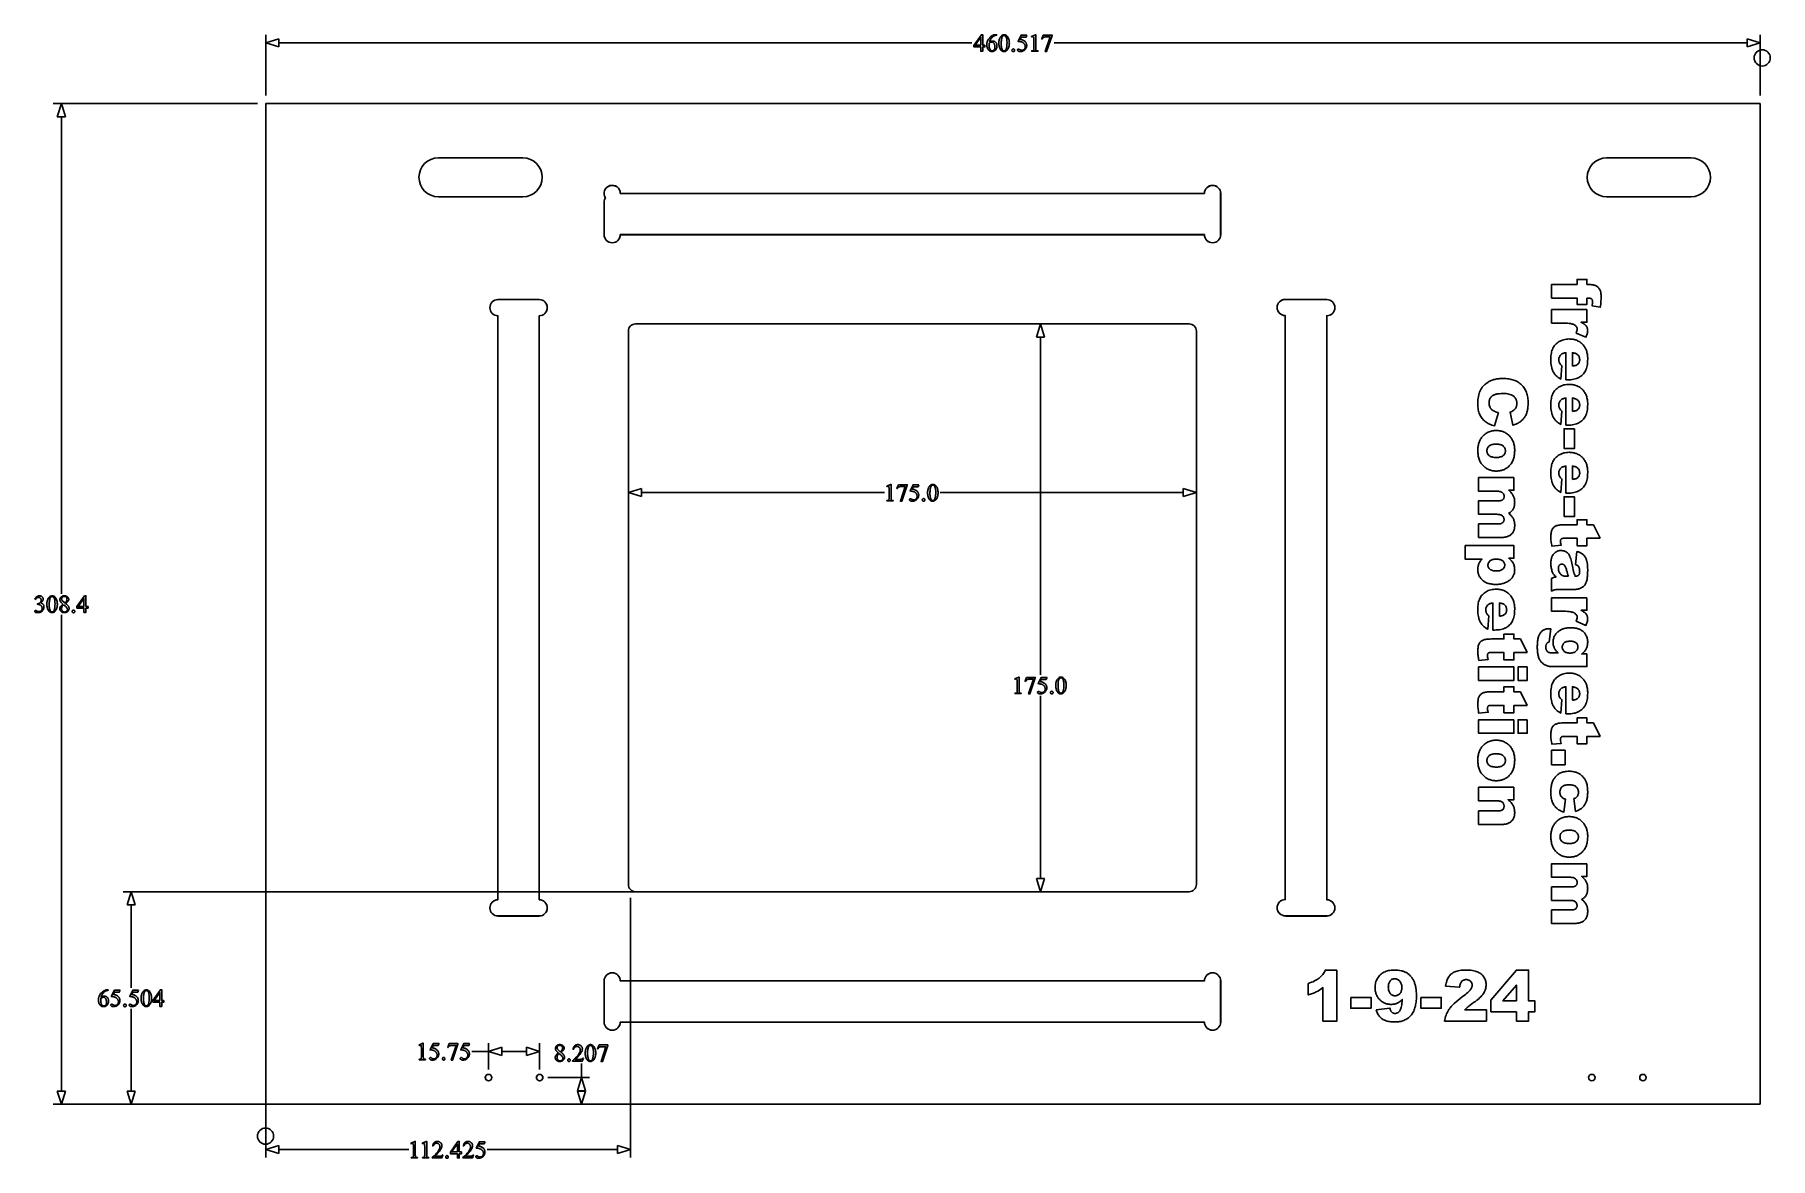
# Model space of a CAD drawing. Extents: x -301 to 234, y -175 to 172.
import ezdxf

# ---------------------------------------------------------------- set-up
doc = ezdxf.new("R2010")
doc.units = 0
doc.layers.add('DIMENSIONS', color=253, linetype='CONTINUOUS')
doc.layers.add('LAYER0', color=13, linetype='CONTINUOUS')

msp = doc.modelspace()

# ---------------------------------------------------------------- linework, layer by layer
at = {"layer": 'DIMENSIONS'}
for points in [[(-229.37, 152.88), (-229.37, 171.63)], [(231.15, 152.88), (231.15, 171.63)], [(-225.32, 170.38), (-229.37, 169.13)], [(-229.37, 169.13), (-225.32, 167.88)], [(-225.32, 167.88), (-225.32, 170.38)], [(-225.32, 169.13), (-11.78, 169.13)], [(13.56, 169.13), (227.11, 169.13)], [(231.15, 169.13), (227.11, 170.38)], [(227.11, 170.38), (227.11, 167.88)], [(227.11, 167.88), (231.15, 169.13)], [(-231.87, 150.38), (-294.85, 150.38)], [(-292.35, 150.38), (-293.6, 146.33)], [(-291.1, 146.33), (-292.35, 150.38)], [(-293.6, 146.33), (-291.1, 146.33)], [(-292.35, 146.33), (-292.35, -0.7)], [(31.73, 82.49), (6.88, 82.49)], [(9.38, 82.49), (8.13, 78.45)], [(10.63, 78.45), (9.38, 82.49)], [(8.13, 78.45), (10.63, 78.45)], [(9.38, 78.45), (9.38, -25.72)], [(-117.59, -2.51), (-117.59, 33.04)], [(57.41, -2.51), (57.41, 33.04)], [(-113.55, 31.79), (-117.59, 30.54)], [(-117.59, 30.54), (-113.55, 29.29)], [(-113.55, 29.29), (-113.55, 31.79)], [(-38.64, 30.54), (-113.55, 30.54)], [(53.36, 30.54), (-21.55, 30.54)], [(57.41, 30.54), (53.36, 31.79)], [(53.36, 31.79), (53.36, 29.29)], [(53.36, 29.29), (57.41, 30.54)], [(-292.35, -7.15), (-292.35, -153.98)], [(9.38, -32.18), (9.38, -88.46)], [(-229.38, -88.63), (-229.38, -174.48)], [(10.63, -88.46), (8.13, -88.46)], [(8.13, -88.46), (9.38, -92.51)], [(9.38, -92.51), (10.63, -88.46)], [(-111.63, -92.51), (-273.34, -92.51)], [(-270.84, -92.51), (-272.09, -96.55)], [(-269.59, -96.55), (-270.84, -92.51)], [(-116.95, -94.37), (-116.95, -174.48)], [(32.74, -92.51), (6.88, -92.51)], [(-272.09, -96.55), (-269.59, -96.55)], [(-270.84, -122.14), (-270.84, -96.55)], [(-270.84, -153.97), (-270.84, -128.59)], [(-165.9, -141.72), (-160.7, -141.72)], [(-160.7, -147.31), (-160.7, -139.22)], [(-156.65, -140.47), (-160.7, -141.72)], [(-160.7, -141.72), (-156.65, -142.97)], [(-156.65, -142.97), (-156.65, -140.47)], [(-148.99, -141.72), (-156.65, -141.72)], [(-144.95, -141.72), (-148.99, -140.47)], [(-148.99, -140.47), (-148.99, -142.97)], [(-148.99, -142.97), (-144.95, -141.72)], [(-144.95, -147.31), (-144.95, -139.22)], [(-132.06, -145.48), (-132.06, -149.81)], [(-291.1, -153.98), (-293.6, -153.98)], [(-293.6, -153.98), (-292.35, -158.02)], [(-292.35, -158.02), (-291.1, -153.98)], [(-269.59, -153.97), (-272.09, -153.97)], [(-272.09, -153.97), (-270.84, -158.01)], [(-270.84, -158.01), (-269.59, -153.97)], [(-142.45, -149.81), (-129.56, -149.81)], [(-132.06, -149.81), (-133.31, -153.86)], [(-133.31, -153.86), (-130.81, -153.86)], [(-130.81, -153.98), (-133.31, -153.98)], [(-133.31, -153.98), (-132.06, -158.02)], [(-130.81, -153.86), (-132.06, -149.81)], [(-132.06, -153.86), (-132.06, -153.98)], [(-132.06, -158.02), (-130.81, -153.98)], [(-231.87, -158.02), (-294.85, -158.02)], [(-193.48, -158.01), (-273.34, -158.01)], [(-142.45, -158.02), (-129.56, -158.02)], [(-225.33, -170.73), (-229.38, -171.98)], [(-225.33, -173.23), (-225.33, -170.73)], [(-116.95, -171.98), (-121, -170.73)], [(-121, -170.73), (-121, -173.23)], [(-229.38, -171.98), (-225.33, -173.23)], [(-185.23, -171.98), (-225.33, -171.98)], [(-121, -171.98), (-161.1, -171.98)], [(-121, -173.23), (-116.95, -171.98)]]:
    msp.add_lwpolyline(points, dxfattribs=at)
for points in [[(-7.76, 168.37), (-7.76, 167.84), (-8.43, 167.84), (-8.43, 166.52), (-9.04, 166.52), (-9.04, 167.84), (-11.15, 167.84), (-11.15, 168.32), (-8.83, 171.63), (-8.43, 171.63), (-8.43, 168.37)], [(-4.11, 171.63), (-4.11, 171.49), (-4.34, 171.46), (-4.55, 171.42), (-4.74, 171.36), (-4.9, 171.3), (-5.06, 171.21), (-5.21, 171.11), (-5.36, 170.99), (-5.51, 170.85), (-5.66, 170.7), (-5.79, 170.54), (-5.9, 170.37), (-6.01, 170.19), (-6.1, 169.99), (-6.19, 169.79), (-6.27, 169.56), (-6.34, 169.31), (-6.21, 169.4), (-6.07, 169.47), (-5.94, 169.54), (-5.81, 169.59), (-5.67, 169.63), (-5.54, 169.66), (-5.41, 169.67), (-5.27, 169.68), (-5.15, 169.67), (-5.03, 169.65), (-4.91, 169.62), (-4.8, 169.58), (-4.69, 169.52), (-4.58, 169.45), (-4.48, 169.36), (-4.39, 169.27), (-4.3, 169.16), (-4.22, 169.05), (-4.16, 168.92), (-4.1, 168.79), (-4.06, 168.66), (-4.03, 168.51), (-4.02, 168.36), (-4.01, 168.2), (-4.02, 168.05), (-4.03, 167.9), (-4.06, 167.75), (-4.1, 167.61), (-4.16, 167.46), (-4.22, 167.33), (-4.3, 167.19), (-4.39, 167.06), (-4.51, 166.91), (-4.64, 166.79), (-4.77, 166.68), (-4.92, 166.59), (-5.08, 166.52), (-5.24, 166.47), (-5.42, 166.44), (-5.6, 166.43), (-5.72, 166.44), (-5.85, 166.46), (-5.96, 166.48), (-6.07, 166.52), (-6.18, 166.57), (-6.28, 166.63), (-6.38, 166.69), (-6.47, 166.77), (-6.63, 166.95), (-6.78, 167.13), (-6.9, 167.32), (-6.99, 167.53), (-7.07, 167.75), (-7.13, 167.98), (-7.16, 168.23), (-7.17, 168.48), (-7.17, 168.65), (-7.15, 168.82), (-7.13, 168.98), (-7.1, 169.14), (-7.06, 169.3), (-7.02, 169.45), (-6.96, 169.61), (-6.9, 169.76), (-6.83, 169.91), (-6.75, 170.05), (-6.67, 170.2), (-6.57, 170.33), (-6.47, 170.46), (-6.37, 170.59), (-6.25, 170.71), (-6.13, 170.83), (-5.88, 171.05), (-5.64, 171.23), (-5.52, 171.3), (-5.41, 171.36), (-5.29, 171.42), (-5.17, 171.46), (-4.95, 171.54), (-4.73, 171.59), (-4.52, 171.62), (-4.32, 171.63)], [(-3.45, 168.99), (-3.44, 169.2), (-3.43, 169.41), (-3.41, 169.6), (-3.38, 169.79), (-3.34, 169.97), (-3.3, 170.14), (-3.25, 170.31), (-3.19, 170.47), (-3.12, 170.62), (-3.05, 170.76), (-2.97, 170.89), (-2.89, 171.01), (-2.8, 171.12), (-2.7, 171.22), (-2.61, 171.31), (-2.5, 171.39), (-2.33, 171.49), (-2.16, 171.57), (-1.99, 171.61), (-1.9, 171.62), (-1.82, 171.63), (-1.67, 171.62), (-1.54, 171.59), (-1.4, 171.54), (-1.27, 171.48), (-1.14, 171.4), (-1.02, 171.3), (-0.9, 171.18), (-0.78, 171.04), (-0.65, 170.85), (-0.53, 170.64), (-0.43, 170.42), (-0.35, 170.18), (-0.29, 169.93), (-0.25, 169.66), (-0.22, 169.37), (-0.21, 169.07), (-0.22, 168.86), (-0.23, 168.65), (-0.25, 168.46), (-0.27, 168.27), (-0.31, 168.09), (-0.35, 167.91), (-0.4, 167.75), (-0.46, 167.59), (-0.53, 167.45), (-0.6, 167.31), (-0.67, 167.18), (-0.75, 167.07), (-0.83, 166.96), (-0.92, 166.87), (-1.01, 166.78), (-1.1, 166.71), (-1.29, 166.59), (-1.48, 166.5), (-1.58, 166.47), (-1.67, 166.45), (-1.76, 166.44), (-1.85, 166.43), (-2.03, 166.45), (-2.19, 166.49), (-2.36, 166.55), (-2.51, 166.65), (-2.65, 166.76), (-2.79, 166.91), (-2.92, 167.08), (-3.04, 167.28), (-3.14, 167.46), (-3.22, 167.65), (-3.29, 167.85), (-3.34, 168.06), (-3.39, 168.28), (-3.42, 168.51), (-3.44, 168.75)], [(-2.72, 168.9), (-2.72, 168.65), (-2.71, 168.41), (-2.69, 168.18), (-2.66, 167.96), (-2.62, 167.76), (-2.58, 167.57), (-2.53, 167.39), (-2.47, 167.22), (-2.41, 167.09), (-2.35, 166.98), (-2.28, 166.88), (-2.21, 166.8), (-2.12, 166.74), (-2.04, 166.7), (-1.94, 166.68), (-1.84, 166.67), (-1.74, 166.68), (-1.64, 166.71), (-1.53, 166.77), (-1.43, 166.85), (-1.38, 166.89), (-1.33, 166.95), (-1.24, 167.09), (-1.17, 167.25), (-1.1, 167.45), (-1.06, 167.61), (-1.03, 167.79), (-0.98, 168.21), (-0.94, 168.69), (-0.93, 169.23), (-0.95, 169.64), (-0.98, 170.02), (-1.03, 170.36), (-1.07, 170.51), (-1.11, 170.66), (-1.18, 170.86), (-1.26, 171.02), (-1.35, 171.16), (-1.45, 171.26), (-1.53, 171.31), (-1.62, 171.35), (-1.72, 171.38), (-1.82, 171.38), (-1.94, 171.37), (-2.06, 171.33), (-2.16, 171.26), (-2.27, 171.16), (-2.33, 171.08), (-2.39, 170.98), (-2.44, 170.88), (-2.49, 170.76), (-2.53, 170.64), (-2.57, 170.5), (-2.63, 170.2), (-2.67, 169.87), (-2.7, 169.54), (-2.72, 169.22)], [(5.22, 171.52), (4.94, 170.9), (3.43, 170.9), (3.1, 170.23), (3.34, 170.18), (3.57, 170.13), (3.78, 170.06), (3.98, 169.97), (4.17, 169.87), (4.34, 169.76), (4.5, 169.64), (4.65, 169.5), (4.77, 169.37), (4.87, 169.24), (4.95, 169.1), (5.02, 168.95), (5.07, 168.8), (5.11, 168.65), (5.13, 168.49), (5.14, 168.32), (5.13, 168.13), (5.1, 167.94), (5.05, 167.76), (4.98, 167.59), (4.9, 167.43), (4.8, 167.28), (4.69, 167.14), (4.58, 167.02), (4.45, 166.91), (4.32, 166.8), (4.18, 166.72), (4.04, 166.64), (3.82, 166.55), (3.61, 166.49), (3.39, 166.45), (3.17, 166.43), (2.96, 166.44), (2.78, 166.47), (2.63, 166.52), (2.57, 166.55), (2.51, 166.59), (2.42, 166.67), (2.36, 166.75), (2.32, 166.83), (2.31, 166.93), (2.31, 166.98), (2.33, 167.02), (2.35, 167.07), (2.39, 167.11), (2.44, 167.14), (2.49, 167.17), (2.54, 167.18), (2.61, 167.19), (2.7, 167.18), (2.77, 167.16), (2.87, 167.1), (3.02, 167.01), (3.16, 166.92), (3.3, 166.86), (3.44, 166.83), (3.58, 166.81), (3.69, 166.82), (3.79, 166.83), (3.89, 166.86), (3.98, 166.9), (4.08, 166.94), (4.17, 167), (4.25, 167.06), (4.34, 167.14), (4.41, 167.22), (4.48, 167.31), (4.54, 167.41), (4.58, 167.5), (4.62, 167.6), (4.64, 167.71), (4.66, 167.82), (4.66, 167.94), (4.66, 168.05), (4.65, 168.16), (4.62, 168.27), (4.59, 168.37), (4.55, 168.48), (4.5, 168.58), (4.44, 168.68), (4.37, 168.78), (4.3, 168.88), (4.21, 168.97), (4.12, 169.05), (4.03, 169.13), (3.92, 169.2), (3.81, 169.27), (3.69, 169.33), (3.57, 169.39), (3.35, 169.46), (3.09, 169.52), (2.8, 169.56), (2.47, 169.58), (3.43, 171.52)], [(6.61, 171.03), (7.82, 171.63), (7.94, 171.63), (7.94, 167.4), (7.95, 167.06), (7.96, 166.95), (7.98, 166.88), (8, 166.83), (8.03, 166.79), (8.08, 166.75), (8.13, 166.72), (8.2, 166.7), (8.29, 166.68), (8.42, 166.67), (8.58, 166.66), (8.58, 166.52), (6.69, 166.52), (6.69, 166.66), (6.86, 166.67), (6.99, 166.68), (7.08, 166.7), (7.15, 166.72), (7.2, 166.75), (7.24, 166.78), (7.27, 166.82), (7.3, 166.86), (7.31, 166.93), (7.33, 167.04), (7.34, 167.4), (7.34, 170.1), (7.33, 170.55), (7.32, 170.7), (7.3, 170.8), (7.28, 170.86), (7.26, 170.91), (7.24, 170.95), (7.21, 170.98), (7.17, 171), (7.13, 171.02), (7.04, 171.03), (6.97, 171.03), (6.88, 171), (6.78, 170.97), (6.66, 170.92)], [(10.26, 171.52), (12.94, 171.52), (12.94, 171.38), (11.27, 166.42), (10.86, 166.42), (12.35, 170.92), (10.98, 170.92), (10.78, 170.92), (10.62, 170.9), (10.49, 170.87), (10.38, 170.82), (10.23, 170.73), (10.1, 170.61), (9.99, 170.46), (9.88, 170.3), (9.78, 170.34)], [(-9.04, 168.37), (-9.04, 170.85), (-10.79, 168.37)], [(-6.4, 169.05), (-6.45, 168.6), (-6.47, 168.24), (-6.46, 168.06), (-6.44, 167.87), (-6.4, 167.68), (-6.34, 167.47), (-6.26, 167.28), (-6.18, 167.1), (-6.07, 166.95), (-5.95, 166.81), (-5.85, 166.74), (-5.74, 166.68), (-5.62, 166.65), (-5.49, 166.64), (-5.41, 166.65), (-5.34, 166.66), (-5.26, 166.68), (-5.19, 166.72), (-5.12, 166.76), (-5.05, 166.81), (-4.98, 166.87), (-4.92, 166.94), (-4.86, 167.02), (-4.81, 167.11), (-4.76, 167.21), (-4.73, 167.31), (-4.7, 167.42), (-4.68, 167.54), (-4.67, 167.67), (-4.67, 167.81), (-4.67, 167.96), (-4.68, 168.11), (-4.7, 168.26), (-4.73, 168.39), (-4.76, 168.53), (-4.81, 168.66), (-4.86, 168.78), (-4.92, 168.9), (-4.98, 169.01), (-5.05, 169.1), (-5.13, 169.18), (-5.22, 169.24), (-5.31, 169.29), (-5.41, 169.33), (-5.52, 169.35), (-5.63, 169.36), (-5.77, 169.34), (-5.93, 169.3), (-6.13, 169.21)], [(1, 167.24), (1.08, 167.23), (1.16, 167.21), (1.23, 167.17), (1.29, 167.12), (1.34, 167.06), (1.38, 166.99), (1.4, 166.91), (1.41, 166.83), (1.4, 166.75), (1.38, 166.67), (1.34, 166.6), (1.29, 166.54), (1.23, 166.49), (1.16, 166.45), (1.08, 166.43), (1, 166.42), (0.92, 166.43), (0.84, 166.45), (0.78, 166.49), (0.71, 166.54), (0.66, 166.6), (0.62, 166.67), (0.6, 166.75), (0.59, 166.83), (0.6, 166.91), (0.62, 166.99), (0.66, 167.06), (0.71, 167.12), (0.78, 167.17), (0.84, 167.21), (0.92, 167.23)], [(-38.01, 32.44), (-36.79, 33.04), (-36.67, 33.04), (-36.67, 28.81), (-36.66, 28.47), (-36.65, 28.36), (-36.64, 28.29), (-36.62, 28.24), (-36.58, 28.2), (-36.54, 28.16), (-36.49, 28.13), (-36.42, 28.11), (-36.32, 28.09), (-36.2, 28.08), (-36.04, 28.07), (-36.04, 27.93), (-37.92, 27.93), (-37.92, 28.07), (-37.76, 28.08), (-37.63, 28.09), (-37.53, 28.11), (-37.47, 28.13), (-37.42, 28.16), (-37.38, 28.19), (-37.35, 28.23), (-37.32, 28.27), (-37.3, 28.34), (-37.29, 28.45), (-37.28, 28.81), (-37.28, 31.51), (-37.29, 31.96), (-37.3, 32.11), (-37.32, 32.21), (-37.33, 32.27), (-37.35, 32.32), (-37.38, 32.36), (-37.41, 32.39), (-37.45, 32.41), (-37.49, 32.43), (-37.58, 32.44), (-37.65, 32.44), (-37.74, 32.41), (-37.84, 32.38), (-37.96, 32.33)], [(-34.36, 32.93), (-31.68, 32.93), (-31.68, 32.79), (-33.35, 27.83), (-33.76, 27.83), (-32.27, 32.33), (-33.64, 32.33), (-33.83, 32.33), (-34, 32.31), (-34.13, 32.28), (-34.23, 32.23), (-34.38, 32.14), (-34.51, 32.02), (-34.63, 31.87), (-34.73, 31.71), (-34.84, 31.75)], [(-28.07, 32.93), (-28.35, 32.31), (-29.86, 32.31), (-30.19, 31.64), (-29.95, 31.59), (-29.72, 31.54), (-29.51, 31.47), (-29.31, 31.38), (-29.12, 31.28), (-28.95, 31.17), (-28.79, 31.05), (-28.64, 30.91), (-28.52, 30.78), (-28.42, 30.65), (-28.34, 30.51), (-28.27, 30.36), (-28.22, 30.21), (-28.18, 30.06), (-28.15, 29.9), (-28.15, 29.73), (-28.16, 29.54), (-28.19, 29.35), (-28.24, 29.17), (-28.31, 29), (-28.39, 28.84), (-28.49, 28.69), (-28.59, 28.55), (-28.71, 28.43), (-28.84, 28.32), (-28.97, 28.21), (-29.11, 28.13), (-29.25, 28.05), (-29.47, 27.96), (-29.68, 27.9), (-29.9, 27.86), (-30.12, 27.85), (-30.33, 27.85), (-30.51, 27.88), (-30.66, 27.93), (-30.72, 27.96), (-30.78, 28), (-30.87, 28.08), (-30.93, 28.16), (-30.97, 28.25), (-30.98, 28.34), (-30.98, 28.39), (-30.96, 28.43), (-30.94, 28.48), (-30.9, 28.52), (-30.85, 28.55), (-30.8, 28.58), (-30.75, 28.59), (-30.68, 28.6), (-30.59, 28.59), (-30.52, 28.57), (-30.42, 28.52), (-30.27, 28.42), (-30.13, 28.33), (-29.99, 28.27), (-29.85, 28.24), (-29.71, 28.22), (-29.6, 28.23), (-29.5, 28.25), (-29.4, 28.27), (-29.31, 28.31), (-29.21, 28.35), (-29.12, 28.41), (-29.04, 28.47), (-28.95, 28.55), (-28.88, 28.63), (-28.81, 28.72), (-28.75, 28.82), (-28.71, 28.91), (-28.67, 29.01), (-28.65, 29.12), (-28.63, 29.23), (-28.63, 29.35), (-28.63, 29.46), (-28.64, 29.57), (-28.67, 29.68), (-28.7, 29.78), (-28.74, 29.89), (-28.79, 29.99), (-28.85, 30.09), (-28.92, 30.19), (-28.99, 30.29), (-29.08, 30.38), (-29.17, 30.46), (-29.26, 30.54), (-29.37, 30.61), (-29.48, 30.68), (-29.6, 30.74), (-29.72, 30.8), (-29.94, 30.87), (-30.2, 30.93), (-30.49, 30.97), (-30.82, 30.99), (-29.86, 32.93)], [(-25.41, 30.4), (-25.4, 30.61), (-25.39, 30.82), (-25.37, 31.01), (-25.34, 31.2), (-25.31, 31.38), (-25.26, 31.55), (-25.21, 31.72), (-25.15, 31.88), (-25.08, 32.03), (-25.01, 32.17), (-24.93, 32.3), (-24.85, 32.42), (-24.76, 32.53), (-24.67, 32.63), (-24.57, 32.72), (-24.46, 32.8), (-24.3, 32.9), (-24.13, 32.98), (-23.95, 33.02), (-23.87, 33.03), (-23.78, 33.04), (-23.64, 33.03), (-23.5, 33), (-23.36, 32.95), (-23.23, 32.89), (-23.1, 32.81), (-22.98, 32.71), (-22.86, 32.59), (-22.75, 32.45), (-22.61, 32.26), (-22.5, 32.06), (-22.4, 31.83), (-22.32, 31.6), (-22.25, 31.34), (-22.21, 31.07), (-22.18, 30.78), (-22.17, 30.48), (-22.18, 30.27), (-22.19, 30.06), (-22.21, 29.87), (-22.24, 29.68), (-22.27, 29.5), (-22.31, 29.32), (-22.37, 29.16), (-22.42, 29), (-22.49, 28.86), (-22.56, 28.72), (-22.63, 28.59), (-22.71, 28.48), (-22.79, 28.37), (-22.88, 28.28), (-22.97, 28.19), (-23.06, 28.12), (-23.26, 28), (-23.45, 27.91), (-23.54, 27.88), (-23.63, 27.86), (-23.72, 27.85), (-23.81, 27.85), (-23.99, 27.86), (-24.16, 27.9), (-24.32, 27.96), (-24.47, 28.06), (-24.62, 28.17), (-24.75, 28.32), (-24.88, 28.49), (-25.01, 28.69), (-25.1, 28.87), (-25.18, 29.06), (-25.25, 29.26), (-25.31, 29.47), (-25.35, 29.69), (-25.38, 29.92), (-25.4, 30.16)], [(-24.68, 30.31), (-24.68, 30.06), (-24.67, 29.82), (-24.65, 29.59), (-24.62, 29.37), (-24.59, 29.17), (-24.54, 28.98), (-24.49, 28.8), (-24.43, 28.63), (-24.37, 28.5), (-24.31, 28.39), (-24.24, 28.29), (-24.17, 28.21), (-24.09, 28.15), (-24, 28.11), (-23.9, 28.09), (-23.8, 28.08), (-23.7, 28.09), (-23.6, 28.12), (-23.5, 28.18), (-23.39, 28.26), (-23.34, 28.3), (-23.29, 28.36), (-23.2, 28.5), (-23.13, 28.66), (-23.07, 28.86), (-23.03, 29.02), (-22.99, 29.2), (-22.94, 29.62), (-22.91, 30.1), (-22.9, 30.64), (-22.91, 31.05), (-22.94, 31.43), (-23, 31.77), (-23.03, 31.92), (-23.07, 32.07), (-23.14, 32.27), (-23.23, 32.43), (-23.32, 32.57), (-23.42, 32.67), (-23.5, 32.72), (-23.58, 32.76), (-23.68, 32.79), (-23.78, 32.79), (-23.9, 32.78), (-24.02, 32.74), (-24.13, 32.67), (-24.23, 32.57), (-24.29, 32.49), (-24.35, 32.39), (-24.4, 32.29), (-24.45, 32.17), (-24.49, 32.05), (-24.53, 31.91), (-24.59, 31.61), (-24.63, 31.28), (-24.66, 30.95), (-24.68, 30.63)], [(-26.62, 28.65), (-26.54, 28.64), (-26.46, 28.62), (-26.4, 28.58), (-26.33, 28.53), (-26.28, 28.47), (-26.24, 28.4), (-26.22, 28.32), (-26.22, 28.24), (-26.22, 28.16), (-26.25, 28.08), (-26.28, 28.01), (-26.33, 27.95), (-26.4, 27.9), (-26.47, 27.86), (-26.54, 27.84), (-26.62, 27.83), (-26.71, 27.84), (-26.78, 27.86), (-26.85, 27.9), (-26.91, 27.95), (-26.97, 28.01), (-27, 28.08), (-27.03, 28.16), (-27.03, 28.24), (-27.03, 28.32), (-27, 28.4), (-26.97, 28.47), (-26.91, 28.53), (-26.85, 28.58), (-26.78, 28.62), (-26.71, 28.64)], [(-300.48, -2.38), (-300.37, -2.14), (-300.24, -1.93), (-300.1, -1.75), (-300.02, -1.67), (-299.94, -1.6), (-299.86, -1.53), (-299.77, -1.48), (-299.67, -1.43), (-299.57, -1.39), (-299.47, -1.36), (-299.36, -1.34), (-299.25, -1.33), (-299.13, -1.32), (-298.98, -1.33), (-298.84, -1.35), (-298.71, -1.38), (-298.6, -1.42), (-298.48, -1.47), (-298.38, -1.54), (-298.29, -1.62), (-298.2, -1.71), (-298.1, -1.86), (-298.02, -2.01), (-298, -2.09), (-297.98, -2.17), (-297.96, -2.25), (-297.96, -2.34), (-297.97, -2.47), (-298, -2.61), (-298.06, -2.75), (-298.13, -2.89), (-298.23, -3.03), (-298.35, -3.18), (-298.49, -3.32), (-298.65, -3.46), (-298.43, -3.56), (-298.33, -3.62), (-298.24, -3.68), (-298.16, -3.75), (-298.08, -3.82), (-298.01, -3.9), (-297.95, -3.98), (-297.89, -4.07), (-297.85, -4.16), (-297.81, -4.25), (-297.77, -4.35), (-297.75, -4.45), (-297.73, -4.55), (-297.72, -4.66), (-297.71, -4.77), (-297.72, -4.93), (-297.74, -5.08), (-297.77, -5.23), (-297.82, -5.37), (-297.88, -5.51), (-297.95, -5.65), (-298.03, -5.77), (-298.13, -5.89), (-298.27, -6.04), (-298.43, -6.17), (-298.6, -6.27), (-298.79, -6.36), (-298.99, -6.43), (-299.21, -6.47), (-299.44, -6.5), (-299.69, -6.51), (-299.92, -6.51), (-300.11, -6.48), (-300.26, -6.44), (-300.32, -6.42), (-300.37, -6.39), (-300.45, -6.32), (-300.51, -6.26), (-300.55, -6.19), (-300.56, -6.12), (-300.55, -6.07), (-300.54, -6.02), (-300.51, -5.97), (-300.47, -5.93), (-300.42, -5.9), (-300.37, -5.87), (-300.32, -5.85), (-300.26, -5.85), (-300.17, -5.86), (-300.07, -5.88), (-299.97, -5.92), (-299.79, -6.01), (-299.6, -6.11), (-299.48, -6.15), (-299.34, -6.18), (-299.19, -6.19), (-299.1, -6.19), (-299.01, -6.17), (-298.92, -6.15), (-298.84, -6.12), (-298.76, -6.08), (-298.68, -6.03), (-298.61, -5.97), (-298.54, -5.9), (-298.47, -5.83), (-298.42, -5.75), (-298.37, -5.67), (-298.33, -5.58), (-298.3, -5.5), (-298.28, -5.4), (-298.26, -5.31), (-298.26, -5.21), (-298.27, -5.07), (-298.29, -4.92), (-298.33, -4.78), (-298.39, -4.64), (-298.44, -4.55), (-298.49, -4.46), (-298.54, -4.39), (-298.6, -4.33), (-298.69, -4.26), (-298.79, -4.19), (-298.9, -4.12), (-299.03, -4.06), (-299.17, -4.01), (-299.31, -3.97), (-299.45, -3.95), (-299.6, -3.94), (-299.72, -3.94), (-299.72, -3.83), (-299.57, -3.81), (-299.42, -3.76), (-299.28, -3.7), (-299.13, -3.62), (-299, -3.53), (-298.88, -3.43), (-298.78, -3.32), (-298.71, -3.21), (-298.65, -3.08), (-298.61, -2.95), (-298.58, -2.81), (-298.57, -2.67), (-298.58, -2.58), (-298.59, -2.49), (-298.61, -2.41), (-298.63, -2.33), (-298.67, -2.25), (-298.71, -2.18), (-298.76, -2.12), (-298.81, -2.06), (-298.87, -2), (-298.94, -1.95), (-299.01, -1.91), (-299.08, -1.88), (-299.15, -1.86), (-299.23, -1.84), (-299.32, -1.83), (-299.4, -1.82), (-299.54, -1.83), (-299.68, -1.86), (-299.8, -1.91), (-299.93, -1.98), (-300.04, -2.06), (-300.15, -2.17), (-300.26, -2.29), (-300.36, -2.44)], [(-296.81, -3.95), (-296.81, -3.74), (-296.8, -3.54), (-296.78, -3.35), (-296.75, -3.16), (-296.71, -2.98), (-296.67, -2.81), (-296.62, -2.64), (-296.56, -2.48), (-296.49, -2.33), (-296.42, -2.19), (-296.34, -2.06), (-296.26, -1.94), (-296.17, -1.83), (-296.07, -1.73), (-295.97, -1.64), (-295.87, -1.56), (-295.7, -1.46), (-295.53, -1.38), (-295.36, -1.34), (-295.27, -1.33), (-295.18, -1.32), (-295.04, -1.33), (-294.9, -1.36), (-294.77, -1.4), (-294.64, -1.47), (-294.51, -1.55), (-294.39, -1.65), (-294.27, -1.77), (-294.15, -1.91), (-294.02, -2.1), (-293.9, -2.3), (-293.8, -2.53), (-293.72, -2.76), (-293.66, -3.02), (-293.62, -3.29), (-293.59, -3.57), (-293.58, -3.88), (-293.58, -4.09), (-293.6, -4.3), (-293.62, -4.49), (-293.64, -4.68), (-293.68, -4.86), (-293.72, -5.04), (-293.77, -5.2), (-293.83, -5.36), (-293.9, -5.5), (-293.97, -5.64), (-294.04, -5.77), (-294.12, -5.88), (-294.2, -5.99), (-294.29, -6.08), (-294.38, -6.16), (-294.47, -6.24), (-294.66, -6.36), (-294.85, -6.44), (-294.95, -6.47), (-295.04, -6.5), (-295.13, -6.51), (-295.22, -6.51), (-295.4, -6.5), (-295.56, -6.46), (-295.72, -6.39), (-295.88, -6.3), (-296.02, -6.18), (-296.16, -6.04), (-296.29, -5.87), (-296.41, -5.67), (-296.51, -5.49), (-296.59, -5.3), (-296.66, -5.09), (-296.71, -4.88), (-296.76, -4.67), (-296.79, -4.44), (-296.81, -4.2)], [(-296.09, -4.05), (-296.09, -4.3), (-296.08, -4.54), (-296.06, -4.77), (-296.03, -4.98), (-295.99, -5.19), (-295.95, -5.38), (-295.9, -5.56), (-295.84, -5.73), (-295.78, -5.86), (-295.72, -5.97), (-295.65, -6.07), (-295.58, -6.14), (-295.49, -6.2), (-295.41, -6.25), (-295.31, -6.27), (-295.21, -6.28), (-295.11, -6.27), (-295.01, -6.24), (-294.9, -6.18), (-294.8, -6.1), (-294.75, -6.05), (-294.7, -6), (-294.61, -5.86), (-294.53, -5.7), (-294.47, -5.5), (-294.43, -5.34), (-294.4, -5.15), (-294.35, -4.74), (-294.31, -4.26), (-294.3, -3.71), (-294.31, -3.3), (-294.35, -2.93), (-294.4, -2.59), (-294.44, -2.44), (-294.48, -2.29), (-294.55, -2.09), (-294.63, -1.93), (-294.72, -1.79), (-294.82, -1.69), (-294.9, -1.63), (-294.99, -1.6), (-295.09, -1.57), (-295.19, -1.57), (-295.31, -1.58), (-295.42, -1.62), (-295.53, -1.69), (-295.63, -1.79), (-295.7, -1.87), (-295.76, -1.96), (-295.81, -2.07), (-295.86, -2.18), (-295.9, -2.31), (-295.94, -2.45), (-296, -2.75), (-296.04, -3.08), (-296.07, -3.4), (-296.09, -3.73)], [(-291.86, -3.91), (-292.13, -3.68), (-292.35, -3.47), (-292.52, -3.28), (-292.63, -3.12), (-292.7, -2.98), (-292.76, -2.82), (-292.79, -2.67), (-292.8, -2.51), (-292.79, -2.39), (-292.78, -2.28), (-292.75, -2.17), (-292.7, -2.06), (-292.65, -1.96), (-292.59, -1.86), (-292.51, -1.76), (-292.42, -1.67), (-292.32, -1.59), (-292.22, -1.52), (-292.11, -1.46), (-291.98, -1.41), (-291.86, -1.37), (-291.72, -1.34), (-291.58, -1.33), (-291.42, -1.32), (-291.28, -1.33), (-291.14, -1.34), (-291, -1.37), (-290.88, -1.4), (-290.76, -1.45), (-290.65, -1.51), (-290.55, -1.57), (-290.45, -1.65), (-290.36, -1.73), (-290.29, -1.82), (-290.23, -1.91), (-290.17, -2), (-290.13, -2.1), (-290.1, -2.19), (-290.09, -2.29), (-290.08, -2.4), (-290.09, -2.54), (-290.13, -2.68), (-290.19, -2.82), (-290.28, -2.97), (-290.34, -3.04), (-290.41, -3.12), (-290.59, -3.29), (-290.82, -3.46), (-291.11, -3.66), (-290.81, -3.89), (-290.57, -4.1), (-290.38, -4.29), (-290.25, -4.44), (-290.19, -4.54), (-290.13, -4.64), (-290.08, -4.73), (-290.04, -4.83), (-290.01, -4.93), (-289.99, -5.03), (-289.97, -5.13), (-289.97, -5.24), (-289.98, -5.37), (-290, -5.49), (-290.03, -5.61), (-290.07, -5.73), (-290.13, -5.84), (-290.2, -5.94), (-290.28, -6.04), (-290.37, -6.14), (-290.48, -6.23), (-290.59, -6.3), (-290.71, -6.37), (-290.84, -6.42), (-290.97, -6.46), (-291.12, -6.49), (-291.27, -6.51), (-291.43, -6.51), (-291.6, -6.51), (-291.76, -6.49), (-291.92, -6.45), (-292.06, -6.4), (-292.19, -6.34), (-292.32, -6.26), (-292.43, -6.17), (-292.54, -6.07), (-292.61, -5.98), (-292.68, -5.88), (-292.73, -5.79), (-292.77, -5.69), (-292.81, -5.59), (-292.83, -5.49), (-292.85, -5.39), (-292.85, -5.29), (-292.84, -5.12), (-292.8, -4.96), (-292.73, -4.79), (-292.63, -4.63), (-292.5, -4.46), (-292.33, -4.28), (-292.11, -4.1)], [(-291.69, -4.05), (-291.83, -4.18), (-291.96, -4.32), (-292.06, -4.46), (-292.14, -4.61), (-292.21, -4.76), (-292.25, -4.93), (-292.28, -5.09), (-292.29, -5.27), (-292.29, -5.38), (-292.27, -5.49), (-292.25, -5.6), (-292.22, -5.7), (-292.19, -5.79), (-292.14, -5.87), (-292.09, -5.95), (-292.03, -6.03), (-291.96, -6.1), (-291.89, -6.15), (-291.81, -6.2), (-291.73, -6.24), (-291.65, -6.27), (-291.56, -6.3), (-291.47, -6.31), (-291.37, -6.31), (-291.18, -6.3), (-291.09, -6.28), (-291.01, -6.26), (-290.93, -6.23), (-290.86, -6.19), (-290.79, -6.14), (-290.73, -6.09), (-290.67, -6.03), (-290.63, -5.97), (-290.58, -5.91), (-290.55, -5.84), (-290.52, -5.77), (-290.51, -5.7), (-290.49, -5.62), (-290.49, -5.54), (-290.5, -5.41), (-290.53, -5.29), (-290.57, -5.18), (-290.63, -5.07), (-290.7, -4.97), (-290.79, -4.86), (-291.03, -4.62), (-291.32, -4.35)], [(-291.28, -3.51), (-291.08, -3.32), (-290.92, -3.16), (-290.8, -3.01), (-290.72, -2.88), (-290.67, -2.76), (-290.63, -2.64), (-290.61, -2.5), (-290.6, -2.36), (-290.62, -2.18), (-290.64, -2.09), (-290.66, -2.02), (-290.69, -1.94), (-290.73, -1.88), (-290.77, -1.81), (-290.82, -1.75), (-290.88, -1.7), (-290.94, -1.66), (-291.01, -1.62), (-291.08, -1.59), (-291.16, -1.57), (-291.24, -1.55), (-291.42, -1.54), (-291.6, -1.55), (-291.68, -1.57), (-291.76, -1.59), (-291.83, -1.62), (-291.9, -1.66), (-291.97, -1.7), (-292.03, -1.75), (-292.13, -1.87), (-292.17, -1.93), (-292.21, -1.99), (-292.23, -2.05), (-292.25, -2.12), (-292.26, -2.19), (-292.26, -2.26), (-292.26, -2.36), (-292.24, -2.45), (-292.21, -2.55), (-292.17, -2.65), (-292.11, -2.74), (-292.05, -2.83), (-291.97, -2.92), (-291.89, -3.01)], [(-284.13, -4.58), (-284.13, -5.1), (-284.8, -5.1), (-284.8, -6.42), (-285.41, -6.42), (-285.41, -5.1), (-287.53, -5.1), (-287.53, -4.63), (-285.21, -1.32), (-284.8, -1.32), (-284.8, -4.58)], [(-285.41, -4.58), (-285.41, -2.1), (-287.17, -4.58)], [(-288.59, -5.71), (-288.51, -5.72), (-288.43, -5.74), (-288.36, -5.78), (-288.3, -5.83), (-288.25, -5.89), (-288.21, -5.96), (-288.19, -6.04), (-288.18, -6.12), (-288.19, -6.2), (-288.21, -6.28), (-288.25, -6.35), (-288.3, -6.41), (-288.37, -6.46), (-288.43, -6.5), (-288.51, -6.52), (-288.59, -6.53), (-288.67, -6.52), (-288.75, -6.5), (-288.82, -6.46), (-288.88, -6.41), (-288.93, -6.35), (-288.97, -6.28), (-288.99, -6.2), (-289, -6.12), (-288.99, -6.04), (-288.97, -5.96), (-288.93, -5.89), (-288.88, -5.83), (-288.82, -5.78), (-288.75, -5.74), (-288.67, -5.72)], [(1.46, -26.94), (2.68, -26.35), (2.8, -26.35), (2.8, -30.57), (2.81, -30.91), (2.82, -31.02), (2.84, -31.09), (2.86, -31.14), (2.89, -31.19), (2.93, -31.22), (2.98, -31.25), (3.05, -31.28), (3.15, -31.3), (3.28, -31.31), (3.43, -31.32), (3.43, -31.45), (1.55, -31.45), (1.55, -31.32), (1.71, -31.31), (1.84, -31.3), (1.94, -31.28), (2.01, -31.25), (2.06, -31.23), (2.1, -31.19), (2.13, -31.15), (2.15, -31.11), (2.17, -31.04), (2.18, -30.93), (2.19, -30.57), (2.19, -27.87), (2.18, -27.42), (2.17, -27.27), (2.16, -27.17), (2.14, -27.12), (2.12, -27.07), (2.09, -27.03), (2.06, -27), (2.03, -26.97), (1.99, -26.96), (1.9, -26.94), (1.82, -26.95), (1.73, -26.97), (1.63, -27.01), (1.52, -27.06)], [(5.11, -26.45), (7.79, -26.45), (7.79, -26.59), (6.13, -31.55), (5.71, -31.55), (7.21, -27.05), (5.83, -27.05), (5.64, -27.06), (5.48, -27.08), (5.34, -27.11), (5.24, -27.15), (5.09, -27.25), (4.96, -27.37), (4.84, -27.51), (4.74, -27.68), (4.63, -27.64)], [(11.41, -26.45), (11.12, -27.08), (9.62, -27.08), (9.29, -27.75), (9.53, -27.79), (9.75, -27.85), (9.96, -27.92), (10.16, -28), (10.35, -28.1), (10.52, -28.21), (10.69, -28.34), (10.84, -28.48), (10.95, -28.6), (11.05, -28.74), (11.13, -28.88), (11.2, -29.02), (11.26, -29.17), (11.3, -29.33), (11.32, -29.49), (11.33, -29.66), (11.32, -29.85), (11.29, -30.04), (11.24, -30.21), (11.17, -30.39), (11.08, -30.55), (10.98, -30.7), (10.88, -30.83), (10.76, -30.96), (10.64, -31.07), (10.51, -31.17), (10.37, -31.26), (10.22, -31.34), (10.01, -31.43), (9.79, -31.49), (9.57, -31.53), (9.35, -31.54), (9.14, -31.53), (8.96, -31.5), (8.81, -31.45), (8.75, -31.42), (8.7, -31.39), (8.61, -31.31), (8.54, -31.23), (8.5, -31.14), (8.49, -31.05), (8.5, -31), (8.51, -30.95), (8.54, -30.91), (8.58, -30.87), (8.62, -30.83), (8.67, -30.81), (8.73, -30.79), (8.79, -30.79), (8.88, -30.8), (8.96, -30.82), (9.05, -30.87), (9.2, -30.97), (9.34, -31.05), (9.48, -31.11), (9.62, -31.15), (9.76, -31.16), (9.87, -31.16), (9.97, -31.14), (10.07, -31.11), (10.17, -31.08), (10.26, -31.03), (10.35, -30.98), (10.44, -30.91), (10.52, -30.83), (10.6, -30.75), (10.66, -30.66), (10.72, -30.57), (10.77, -30.47), (10.8, -30.37), (10.83, -30.26), (10.84, -30.15), (10.85, -30.04), (10.84, -29.93), (10.83, -29.82), (10.81, -29.71), (10.77, -29.6), (10.73, -29.5), (10.68, -29.39), (10.62, -29.29), (10.56, -29.19), (10.48, -29.1), (10.4, -29.01), (10.31, -28.92), (10.21, -28.84), (10.11, -28.77), (9.99, -28.7), (9.88, -28.64), (9.75, -28.59), (9.53, -28.51), (9.28, -28.46), (8.99, -28.42), (8.66, -28.39), (9.62, -26.45)], [(14.07, -28.98), (14.07, -28.77), (14.08, -28.57), (14.1, -28.37), (14.13, -28.18), (14.17, -28), (14.21, -27.83), (14.26, -27.67), (14.32, -27.51), (14.39, -27.36), (14.46, -27.22), (14.54, -27.09), (14.62, -26.97), (14.71, -26.86), (14.81, -26.76), (14.91, -26.67), (15.01, -26.59), (15.18, -26.48), (15.35, -26.41), (15.52, -26.36), (15.61, -26.35), (15.7, -26.35), (15.84, -26.36), (15.98, -26.38), (16.11, -26.43), (16.24, -26.49), (16.37, -26.58), (16.49, -26.68), (16.61, -26.8), (16.73, -26.93), (16.86, -27.12), (16.98, -27.33), (17.08, -27.55), (17.16, -27.79), (17.22, -28.04), (17.26, -28.31), (17.29, -28.6), (17.3, -28.9), (17.3, -29.12), (17.28, -29.32), (17.26, -29.52), (17.24, -29.71), (17.2, -29.89), (17.16, -30.06), (17.11, -30.23), (17.05, -30.38), (16.98, -30.53), (16.92, -30.67), (16.84, -30.79), (16.76, -30.91), (16.68, -31.01), (16.6, -31.11), (16.5, -31.19), (16.41, -31.27), (16.22, -31.39), (16.03, -31.47), (15.93, -31.5), (15.84, -31.52), (15.75, -31.54), (15.66, -31.54), (15.48, -31.53), (15.32, -31.49), (15.16, -31.42), (15, -31.33), (14.86, -31.21), (14.72, -31.06), (14.59, -30.89), (14.47, -30.7), (14.37, -30.51), (14.29, -30.32), (14.22, -30.12), (14.17, -29.91), (14.12, -29.69), (14.09, -29.46), (14.07, -29.23)], [(14.79, -29.07), (14.79, -29.33), (14.8, -29.57), (14.82, -29.79), (14.85, -30.01), (14.89, -30.22), (14.93, -30.41), (14.98, -30.59), (15.04, -30.76), (15.1, -30.89), (15.16, -31), (15.23, -31.09), (15.31, -31.17), (15.39, -31.23), (15.47, -31.27), (15.57, -31.3), (15.67, -31.31), (15.77, -31.3), (15.87, -31.26), (15.98, -31.21), (16.08, -31.13), (16.13, -31.08), (16.18, -31.02), (16.27, -30.89), (16.35, -30.72), (16.41, -30.53), (16.45, -30.36), (16.48, -30.18), (16.53, -29.77), (16.57, -29.29), (16.58, -28.74), (16.57, -28.33), (16.53, -27.96), (16.48, -27.62), (16.44, -27.46), (16.4, -27.31), (16.33, -27.12), (16.25, -26.95), (16.16, -26.82), (16.06, -26.71), (15.98, -26.66), (15.89, -26.62), (15.8, -26.6), (15.69, -26.59), (15.57, -26.61), (15.46, -26.65), (15.35, -26.72), (15.25, -26.82), (15.18, -26.9), (15.12, -26.99), (15.07, -27.1), (15.02, -27.21), (14.98, -27.34), (14.94, -27.47), (14.88, -27.78), (14.84, -28.11), (14.81, -28.43), (14.79, -28.75)], [(12.85, -30.74), (12.93, -30.74), (13.01, -30.77), (13.08, -30.8), (13.14, -30.86), (13.19, -30.92), (13.23, -30.99), (13.25, -31.06), (13.26, -31.15), (13.25, -31.23), (13.23, -31.3), (13.19, -31.37), (13.14, -31.43), (13.08, -31.49), (13.01, -31.52), (12.93, -31.55), (12.85, -31.55), (12.77, -31.55), (12.69, -31.52), (12.62, -31.49), (12.56, -31.43), (12.51, -31.37), (12.47, -31.3), (12.45, -31.23), (12.44, -31.15), (12.45, -31.06), (12.47, -30.99), (12.51, -30.92), (12.56, -30.85), (12.62, -30.8), (12.69, -30.77), (12.77, -30.74)], [(-277.87, -122.76), (-277.87, -122.9), (-278.11, -122.93), (-278.32, -122.97), (-278.5, -123.03), (-278.67, -123.09), (-278.82, -123.17), (-278.97, -123.28), (-279.13, -123.4), (-279.28, -123.54), (-279.42, -123.69), (-279.55, -123.85), (-279.67, -124.02), (-279.77, -124.2), (-279.87, -124.39), (-279.96, -124.6), (-280.03, -124.83), (-280.1, -125.07), (-279.97, -124.99), (-279.84, -124.91), (-279.71, -124.85), (-279.57, -124.8), (-279.44, -124.76), (-279.31, -124.73), (-279.17, -124.71), (-279.04, -124.71), (-278.91, -124.72), (-278.79, -124.73), (-278.67, -124.77), (-278.56, -124.81), (-278.45, -124.87), (-278.35, -124.94), (-278.25, -125.02), (-278.15, -125.12), (-278.06, -125.23), (-277.99, -125.34), (-277.92, -125.46), (-277.87, -125.59), (-277.83, -125.73), (-277.8, -125.87), (-277.78, -126.03), (-277.77, -126.18), (-277.78, -126.34), (-277.8, -126.49), (-277.83, -126.64), (-277.87, -126.78), (-277.92, -126.92), (-277.99, -127.06), (-278.06, -127.2), (-278.15, -127.33), (-278.27, -127.47), (-278.4, -127.6), (-278.54, -127.71), (-278.68, -127.8), (-278.84, -127.87), (-279.01, -127.91), (-279.18, -127.94), (-279.36, -127.95), (-279.49, -127.95), (-279.61, -127.93), (-279.73, -127.91), (-279.84, -127.87), (-279.94, -127.82), (-280.04, -127.76), (-280.14, -127.69), (-280.23, -127.61), (-280.4, -127.44), (-280.54, -127.26), (-280.66, -127.06), (-280.76, -126.86), (-280.84, -126.64), (-280.89, -126.4), (-280.92, -126.16), (-280.93, -125.9), (-280.93, -125.74), (-280.92, -125.57), (-280.9, -125.41), (-280.87, -125.25), (-280.83, -125.09), (-280.78, -124.93), (-280.73, -124.78), (-280.66, -124.63), (-280.59, -124.48), (-280.52, -124.33), (-280.43, -124.19), (-280.34, -124.06), (-280.24, -123.92), (-280.13, -123.8), (-280.02, -123.67), (-279.9, -123.55), (-279.65, -123.34), (-279.41, -123.16), (-279.29, -123.09), (-279.17, -123.02), (-279.05, -122.97), (-278.94, -122.92), (-278.71, -122.85), (-278.5, -122.8), (-278.29, -122.77), (-278.09, -122.76)], [(-274.2, -122.87), (-274.49, -123.49), (-276, -123.49), (-276.32, -124.16), (-276.09, -124.21), (-275.86, -124.26), (-275.65, -124.33), (-275.45, -124.42), (-275.26, -124.51), (-275.09, -124.63), (-274.93, -124.75), (-274.78, -124.89), (-274.66, -125.02), (-274.56, -125.15), (-274.48, -125.29), (-274.41, -125.44), (-274.35, -125.59), (-274.32, -125.74), (-274.29, -125.9), (-274.29, -126.07), (-274.3, -126.26), (-274.33, -126.45), (-274.38, -126.63), (-274.45, -126.8), (-274.53, -126.96), (-274.63, -127.11), (-274.73, -127.25), (-274.85, -127.37), (-274.97, -127.48), (-275.11, -127.58), (-275.25, -127.67), (-275.39, -127.75), (-275.61, -127.84), (-275.82, -127.9), (-276.04, -127.94), (-276.26, -127.95), (-276.47, -127.94), (-276.65, -127.92), (-276.8, -127.87), (-276.86, -127.84), (-276.92, -127.8), (-277.01, -127.72), (-277.07, -127.64), (-277.11, -127.55), (-277.12, -127.46), (-277.12, -127.41), (-277.1, -127.37), (-277.07, -127.32), (-277.04, -127.28), (-276.99, -127.25), (-276.94, -127.22), (-276.88, -127.21), (-276.82, -127.2), (-276.73, -127.21), (-276.65, -127.23), (-276.56, -127.28), (-276.41, -127.38), (-276.27, -127.47), (-276.13, -127.53), (-275.99, -127.56), (-275.85, -127.57), (-275.74, -127.57), (-275.64, -127.55), (-275.54, -127.53), (-275.44, -127.49), (-275.35, -127.45), (-275.26, -127.39), (-275.17, -127.32), (-275.09, -127.25), (-275.01, -127.16), (-274.95, -127.08), (-274.89, -126.98), (-274.85, -126.89), (-274.81, -126.78), (-274.79, -126.68), (-274.77, -126.57), (-274.77, -126.45), (-274.77, -126.34), (-274.78, -126.23), (-274.81, -126.12), (-274.84, -126.01), (-274.88, -125.91), (-274.93, -125.81), (-274.99, -125.71), (-275.06, -125.61), (-275.13, -125.51), (-275.22, -125.42), (-275.31, -125.34), (-275.4, -125.26), (-275.51, -125.19), (-275.62, -125.12), (-275.74, -125.06), (-275.86, -125), (-276.08, -124.93), (-276.33, -124.87), (-276.63, -124.83), (-276.96, -124.81), (-276, -122.87)], [(-268.54, -122.87), (-268.83, -123.49), (-270.33, -123.49), (-270.66, -124.16), (-270.42, -124.21), (-270.2, -124.26), (-269.99, -124.33), (-269.79, -124.42), (-269.6, -124.51), (-269.42, -124.63), (-269.26, -124.75), (-269.11, -124.89), (-269, -125.02), (-268.9, -125.15), (-268.81, -125.29), (-268.74, -125.44), (-268.69, -125.59), (-268.65, -125.74), (-268.63, -125.9), (-268.62, -126.07), (-268.63, -126.26), (-268.66, -126.45), (-268.71, -126.63), (-268.78, -126.8), (-268.87, -126.96), (-268.96, -127.11), (-269.07, -127.25), (-269.19, -127.37), (-269.31, -127.48), (-269.44, -127.58), (-269.58, -127.67), (-269.73, -127.75), (-269.94, -127.84), (-270.16, -127.9), (-270.38, -127.94), (-270.6, -127.95), (-270.81, -127.94), (-270.99, -127.92), (-271.14, -127.87), (-271.2, -127.84), (-271.25, -127.8), (-271.34, -127.72), (-271.41, -127.64), (-271.44, -127.55), (-271.46, -127.46), (-271.45, -127.41), (-271.44, -127.37), (-271.41, -127.32), (-271.37, -127.28), (-271.33, -127.25), (-271.28, -127.22), (-271.22, -127.21), (-271.16, -127.2), (-271.07, -127.21), (-270.99, -127.23), (-270.89, -127.28), (-270.75, -127.38), (-270.61, -127.47), (-270.47, -127.53), (-270.33, -127.56), (-270.19, -127.57), (-270.08, -127.57), (-269.98, -127.55), (-269.88, -127.53), (-269.78, -127.49), (-269.69, -127.45), (-269.6, -127.39), (-269.51, -127.32), (-269.43, -127.25), (-269.35, -127.16), (-269.28, -127.08), (-269.23, -126.98), (-269.18, -126.89), (-269.15, -126.78), (-269.12, -126.68), (-269.11, -126.57), (-269.1, -126.45), (-269.11, -126.34), (-269.12, -126.23), (-269.14, -126.12), (-269.17, -126.01), (-269.22, -125.91), (-269.27, -125.81), (-269.32, -125.71), (-269.39, -125.61), (-269.47, -125.51), (-269.55, -125.42), (-269.64, -125.34), (-269.74, -125.26), (-269.84, -125.19), (-269.95, -125.12), (-270.07, -125.06), (-270.2, -125), (-270.42, -124.93), (-270.67, -124.87), (-270.96, -124.83), (-271.29, -124.81), (-270.33, -122.87)], [(-267.77, -125.39), (-267.77, -125.18), (-267.75, -124.98), (-267.73, -124.79), (-267.71, -124.6), (-267.67, -124.42), (-267.62, -124.25), (-267.57, -124.08), (-267.51, -123.92), (-267.44, -123.77), (-267.37, -123.63), (-267.29, -123.5), (-267.21, -123.38), (-267.12, -123.27), (-267.03, -123.17), (-266.93, -123.08), (-266.83, -123), (-266.66, -122.9), (-266.49, -122.82), (-266.32, -122.78), (-266.23, -122.77), (-266.14, -122.76), (-266, -122.77), (-265.86, -122.8), (-265.73, -122.84), (-265.59, -122.91), (-265.47, -122.99), (-265.34, -123.09), (-265.22, -123.21), (-265.11, -123.35), (-264.97, -123.54), (-264.86, -123.74), (-264.76, -123.97), (-264.68, -124.2), (-264.62, -124.46), (-264.57, -124.73), (-264.55, -125.01), (-264.54, -125.32), (-264.54, -125.53), (-264.55, -125.74), (-264.57, -125.93), (-264.6, -126.12), (-264.63, -126.3), (-264.68, -126.48), (-264.73, -126.64), (-264.79, -126.8), (-264.85, -126.94), (-264.92, -127.08), (-264.99, -127.21), (-265.07, -127.32), (-265.15, -127.43), (-265.24, -127.52), (-265.33, -127.6), (-265.43, -127.68), (-265.62, -127.8), (-265.81, -127.88), (-265.9, -127.91), (-265.99, -127.94), (-266.09, -127.95), (-266.18, -127.95), (-266.35, -127.94), (-266.52, -127.9), (-266.68, -127.83), (-266.83, -127.74), (-266.98, -127.62), (-267.12, -127.48), (-267.25, -127.31), (-267.37, -127.11), (-267.46, -126.93), (-267.54, -126.74), (-267.61, -126.53), (-267.67, -126.32), (-267.71, -126.11), (-267.75, -125.88), (-267.76, -125.64)], [(-267.05, -125.49), (-267.04, -125.74), (-267.03, -125.98), (-267.01, -126.21), (-266.98, -126.42), (-266.95, -126.63), (-266.9, -126.82), (-266.85, -127), (-266.79, -127.17), (-266.74, -127.3), (-266.68, -127.41), (-266.61, -127.51), (-266.53, -127.58), (-266.45, -127.64), (-266.36, -127.69), (-266.27, -127.71), (-266.17, -127.72), (-266.07, -127.71), (-265.96, -127.68), (-265.86, -127.62), (-265.75, -127.54), (-265.7, -127.49), (-265.65, -127.44), (-265.57, -127.3), (-265.49, -127.14), (-265.43, -126.94), (-265.39, -126.78), (-265.35, -126.59), (-265.3, -126.18), (-265.27, -125.7), (-265.26, -125.15), (-265.27, -124.74), (-265.3, -124.37), (-265.36, -124.03), (-265.39, -123.88), (-265.44, -123.73), (-265.51, -123.53), (-265.59, -123.37), (-265.68, -123.23), (-265.78, -123.13), (-265.86, -123.07), (-265.95, -123.04), (-266.04, -123.01), (-266.14, -123.01), (-266.27, -123.02), (-266.38, -123.06), (-266.49, -123.13), (-266.59, -123.23), (-266.65, -123.31), (-266.71, -123.41), (-266.77, -123.51), (-266.81, -123.62), (-266.86, -123.75), (-266.89, -123.89), (-266.95, -124.19), (-266.99, -124.52), (-267.02, -124.84), (-267.04, -125.17)], [(-260.75, -126.02), (-260.75, -126.55), (-261.42, -126.55), (-261.42, -127.87), (-262.03, -127.87), (-262.03, -126.55), (-264.15, -126.55), (-264.15, -126.07), (-261.83, -122.76), (-261.42, -122.76), (-261.42, -126.02)], [(-280.17, -125.34), (-280.22, -125.79), (-280.23, -126.15), (-280.23, -126.33), (-280.2, -126.52), (-280.16, -126.71), (-280.1, -126.92), (-280.03, -127.11), (-279.94, -127.29), (-279.83, -127.44), (-279.71, -127.57), (-279.61, -127.65), (-279.51, -127.7), (-279.39, -127.74), (-279.26, -127.75), (-279.18, -127.74), (-279.1, -127.73), (-279.03, -127.7), (-278.95, -127.67), (-278.88, -127.63), (-278.81, -127.58), (-278.75, -127.52), (-278.68, -127.44), (-278.62, -127.37), (-278.57, -127.28), (-278.53, -127.18), (-278.49, -127.08), (-278.47, -126.97), (-278.45, -126.85), (-278.43, -126.72), (-278.43, -126.58), (-278.43, -126.43), (-278.45, -126.28), (-278.47, -126.13), (-278.49, -125.99), (-278.53, -125.86), (-278.57, -125.73), (-278.62, -125.61), (-278.68, -125.49), (-278.75, -125.38), (-278.82, -125.29), (-278.9, -125.21), (-278.98, -125.14), (-279.08, -125.09), (-279.18, -125.06), (-279.28, -125.04), (-279.39, -125.03), (-279.54, -125.04), (-279.69, -125.09), (-279.89, -125.18)], [(-272.76, -127.15), (-272.68, -127.16), (-272.6, -127.18), (-272.53, -127.22), (-272.47, -127.27), (-272.42, -127.33), (-272.38, -127.4), (-272.36, -127.48), (-272.35, -127.56), (-272.36, -127.64), (-272.38, -127.72), (-272.42, -127.79), (-272.47, -127.85), (-272.54, -127.9), (-272.61, -127.94), (-272.68, -127.96), (-272.76, -127.97), (-272.84, -127.96), (-272.92, -127.94), (-272.99, -127.9), (-273.05, -127.85), (-273.1, -127.79), (-273.14, -127.72), (-273.16, -127.64), (-273.17, -127.56), (-273.16, -127.48), (-273.14, -127.4), (-273.1, -127.33), (-273.05, -127.27), (-272.99, -127.22), (-272.92, -127.18), (-272.84, -127.16)], [(-262.03, -126.02), (-262.03, -123.54), (-263.79, -126.02)], [(-182.14, -139.81), (-180.92, -139.22), (-180.8, -139.22), (-180.8, -143.44), (-180.79, -143.78), (-180.78, -143.89), (-180.76, -143.97), (-180.74, -144.01), (-180.71, -144.06), (-180.67, -144.09), (-180.62, -144.12), (-180.55, -144.15), (-180.45, -144.17), (-180.32, -144.18), (-180.17, -144.19), (-180.17, -144.32), (-182.05, -144.32), (-182.05, -144.19), (-181.89, -144.18), (-181.76, -144.17), (-181.66, -144.15), (-181.59, -144.13), (-181.54, -144.1), (-181.5, -144.06), (-181.47, -144.02), (-181.45, -143.98), (-181.43, -143.91), (-181.42, -143.8), (-181.41, -143.44), (-181.41, -140.74), (-181.42, -140.29), (-181.43, -140.14), (-181.44, -140.04), (-181.46, -139.99), (-181.48, -139.94), (-181.51, -139.9), (-181.54, -139.87), (-181.57, -139.84), (-181.61, -139.83), (-181.7, -139.81), (-181.78, -139.82), (-181.87, -139.84), (-181.97, -139.88), (-182.08, -139.93)], [(-175.97, -139.32), (-176.26, -139.95), (-177.76, -139.95), (-178.09, -140.62), (-177.85, -140.66), (-177.63, -140.72), (-177.41, -140.79), (-177.21, -140.87), (-177.03, -140.97), (-176.85, -141.08), (-176.69, -141.21), (-176.54, -141.35), (-176.43, -141.48), (-176.33, -141.61), (-176.24, -141.75), (-176.17, -141.89), (-176.12, -142.04), (-176.08, -142.2), (-176.06, -142.36), (-176.05, -142.53), (-176.06, -142.72), (-176.09, -142.91), (-176.14, -143.09), (-176.21, -143.26), (-176.3, -143.42), (-176.39, -143.57), (-176.5, -143.7), (-176.61, -143.83), (-176.74, -143.94), (-176.87, -144.04), (-177.01, -144.13), (-177.16, -144.21), (-177.37, -144.3), (-177.59, -144.36), (-177.8, -144.4), (-178.03, -144.41), (-178.24, -144.4), (-178.42, -144.37), (-178.56, -144.33), (-178.63, -144.29), (-178.68, -144.26), (-178.77, -144.18), (-178.83, -144.1), (-178.87, -144.01), (-178.89, -143.92), (-178.88, -143.87), (-178.86, -143.82), (-178.84, -143.78), (-178.8, -143.74), (-178.76, -143.7), (-178.71, -143.68), (-178.65, -143.66), (-178.59, -143.66), (-178.5, -143.67), (-178.42, -143.69), (-178.32, -143.74), (-178.17, -143.84), (-178.04, -143.92), (-177.9, -143.98), (-177.76, -144.02), (-177.61, -144.03), (-177.51, -144.03), (-177.4, -144.01), (-177.3, -143.99), (-177.21, -143.95), (-177.12, -143.9), (-177.03, -143.85), (-176.94, -143.78), (-176.86, -143.71), (-176.78, -143.62), (-176.71, -143.53), (-176.66, -143.44), (-176.61, -143.34), (-176.58, -143.24), (-176.55, -143.14), (-176.53, -143.03), (-176.53, -142.91), (-176.53, -142.8), (-176.55, -142.69), (-176.57, -142.58), (-176.6, -142.47), (-176.64, -142.37), (-176.69, -142.26), (-176.75, -142.16), (-176.82, -142.06), (-176.9, -141.97), (-176.98, -141.88), (-177.07, -141.79), (-177.17, -141.72), (-177.27, -141.64), (-177.38, -141.58), (-177.5, -141.51), (-177.62, -141.46), (-177.84, -141.38), (-178.1, -141.33), (-178.39, -141.29), (-178.72, -141.27), (-177.76, -139.32)], [(-174.53, -143.61), (-174.44, -143.61), (-174.37, -143.64), (-174.3, -143.67), (-174.24, -143.73), (-174.18, -143.79), (-174.15, -143.86), (-174.13, -143.94), (-174.12, -144.02), (-174.13, -144.1), (-174.15, -144.17), (-174.19, -144.24), (-174.24, -144.31), (-174.3, -144.36), (-174.37, -144.4), (-174.45, -144.42), (-174.53, -144.43), (-174.61, -144.42), (-174.68, -144.4), (-174.75, -144.36), (-174.82, -144.31), (-174.87, -144.24), (-174.91, -144.17), (-174.93, -144.1), (-174.94, -144.02), (-174.93, -143.93), (-174.91, -143.86), (-174.87, -143.79), (-174.82, -143.73), (-174.75, -143.67), (-174.68, -143.64), (-174.61, -143.61)], [(-172.82, -139.32), (-170.14, -139.32), (-170.14, -139.46), (-171.81, -144.43), (-172.22, -144.43), (-170.73, -139.92), (-172.1, -139.92), (-172.3, -139.93), (-172.46, -139.95), (-172.59, -139.98), (-172.7, -140.02), (-172.85, -140.12), (-172.98, -140.24), (-173.09, -140.38), (-173.2, -140.55), (-173.3, -140.51)], [(-166.53, -139.32), (-166.82, -139.95), (-168.32, -139.95), (-168.65, -140.62), (-168.41, -140.66), (-168.19, -140.72), (-167.97, -140.79), (-167.77, -140.87), (-167.59, -140.97), (-167.41, -141.08), (-167.25, -141.21), (-167.1, -141.35), (-166.99, -141.48), (-166.89, -141.61), (-166.8, -141.75), (-166.73, -141.89), (-166.68, -142.04), (-166.64, -142.2), (-166.62, -142.36), (-166.61, -142.53), (-166.62, -142.72), (-166.65, -142.91), (-166.7, -143.09), (-166.77, -143.26), (-166.86, -143.42), (-166.95, -143.57), (-167.06, -143.7), (-167.17, -143.83), (-167.3, -143.94), (-167.43, -144.04), (-167.57, -144.13), (-167.72, -144.21), (-167.93, -144.3), (-168.15, -144.36), (-168.37, -144.4), (-168.59, -144.41), (-168.8, -144.4), (-168.98, -144.37), (-169.12, -144.33), (-169.19, -144.29), (-169.24, -144.26), (-169.33, -144.18), (-169.4, -144.1), (-169.43, -144.01), (-169.45, -143.92), (-169.44, -143.87), (-169.43, -143.82), (-169.4, -143.78), (-169.36, -143.74), (-169.32, -143.7), (-169.27, -143.68), (-169.21, -143.66), (-169.15, -143.66), (-169.06, -143.67), (-168.98, -143.69), (-168.88, -143.74), (-168.73, -143.84), (-168.6, -143.92), (-168.46, -143.98), (-168.32, -144.02), (-168.17, -144.03), (-168.07, -144.03), (-167.96, -144.01), (-167.87, -143.99), (-167.77, -143.95), (-167.68, -143.9), (-167.59, -143.85), (-167.5, -143.78), (-167.42, -143.71), (-167.34, -143.62), (-167.27, -143.53), (-167.22, -143.44), (-167.17, -143.34), (-167.14, -143.24), (-167.11, -143.14), (-167.1, -143.03), (-167.09, -142.91), (-167.09, -142.8), (-167.11, -142.69), (-167.13, -142.58), (-167.16, -142.47), (-167.2, -142.37), (-167.25, -142.26), (-167.31, -142.16), (-167.38, -142.06), (-167.46, -141.97), (-167.54, -141.88), (-167.63, -141.79), (-167.73, -141.72), (-167.83, -141.64), (-167.94, -141.58), (-168.06, -141.51), (-168.19, -141.46), (-168.4, -141.38), (-168.66, -141.33), (-168.95, -141.29), (-169.28, -141.27), (-168.32, -139.32)], [(-139.17, -142.23), (-139.44, -142), (-139.66, -141.8), (-139.82, -141.61), (-139.93, -141.45), (-140.01, -141.3), (-140.06, -141.15), (-140.09, -141), (-140.11, -140.84), (-140.1, -140.72), (-140.08, -140.61), (-140.05, -140.49), (-140.01, -140.39), (-139.96, -140.28), (-139.89, -140.19), (-139.82, -140.09), (-139.73, -140), (-139.63, -139.92), (-139.53, -139.85), (-139.41, -139.79), (-139.29, -139.74), (-139.16, -139.7), (-139.03, -139.67), (-138.88, -139.66), (-138.73, -139.65), (-138.58, -139.65), (-138.44, -139.67), (-138.31, -139.7), (-138.18, -139.73), (-138.07, -139.78), (-137.96, -139.83), (-137.85, -139.9), (-137.76, -139.98), (-137.67, -140.06), (-137.6, -140.15), (-137.53, -140.24), (-137.48, -140.33), (-137.44, -140.42), (-137.41, -140.52), (-137.39, -140.62), (-137.39, -140.73), (-137.4, -140.87), (-137.44, -141.01), (-137.5, -141.15), (-137.59, -141.3), (-137.64, -141.37), (-137.71, -141.45), (-137.89, -141.61), (-138.13, -141.79), (-138.42, -141.98), (-138.12, -142.22), (-137.88, -142.43), (-137.69, -142.62), (-137.56, -142.77), (-137.49, -142.87), (-137.44, -142.96), (-137.39, -143.06), (-137.35, -143.16), (-137.32, -143.26), (-137.29, -143.36), (-137.28, -143.46), (-137.28, -143.57), (-137.28, -143.69), (-137.3, -143.82), (-137.33, -143.94), (-137.38, -144.05), (-137.43, -144.16), (-137.5, -144.27), (-137.59, -144.37), (-137.68, -144.47), (-137.78, -144.55), (-137.9, -144.63), (-138.02, -144.7), (-138.14, -144.75), (-138.28, -144.79), (-138.42, -144.82), (-138.57, -144.84), (-138.73, -144.84), (-138.91, -144.83), (-139.07, -144.81), (-139.22, -144.78), (-139.37, -144.73), (-139.5, -144.67), (-139.63, -144.59), (-139.74, -144.5), (-139.84, -144.4), (-139.92, -144.3), (-139.98, -144.21), (-140.04, -144.12), (-140.08, -144.02), (-140.12, -143.92), (-140.14, -143.82), (-140.16, -143.72), (-140.16, -143.61), (-140.15, -143.45), (-140.11, -143.28), (-140.04, -143.12), (-139.94, -142.96), (-139.81, -142.79), (-139.63, -142.61), (-139.42, -142.43)], [(-139, -142.37), (-139.14, -142.51), (-139.26, -142.64), (-139.37, -142.79), (-139.45, -142.94), (-139.51, -143.09), (-139.56, -143.25), (-139.59, -143.42), (-139.6, -143.59), (-139.59, -143.71), (-139.58, -143.82), (-139.56, -143.92), (-139.53, -144.02), (-139.5, -144.12), (-139.45, -144.2), (-139.4, -144.28), (-139.34, -144.36), (-139.27, -144.42), (-139.2, -144.48), (-139.12, -144.53), (-139.04, -144.57), (-138.96, -144.6), (-138.87, -144.62), (-138.77, -144.64), (-138.67, -144.64), (-138.49, -144.63), (-138.4, -144.61), (-138.32, -144.59), (-138.24, -144.55), (-138.17, -144.52), (-138.1, -144.47), (-138.04, -144.42), (-137.98, -144.36), (-137.93, -144.3), (-137.89, -144.24), (-137.86, -144.17), (-137.83, -144.1), (-137.81, -144.03), (-137.8, -143.95), (-137.8, -143.87), (-137.81, -143.74), (-137.83, -143.62), (-137.88, -143.5), (-137.94, -143.4), (-138.01, -143.29), (-138.1, -143.19), (-138.33, -142.95), (-138.63, -142.67)], [(-138.59, -141.84), (-138.39, -141.65), (-138.23, -141.48), (-138.11, -141.34), (-138.03, -141.21), (-137.98, -141.09), (-137.94, -140.97), (-137.92, -140.83), (-137.91, -140.69), (-137.93, -140.51), (-137.94, -140.42), (-137.97, -140.34), (-138, -140.27), (-138.03, -140.2), (-138.08, -140.14), (-138.13, -140.08), (-138.19, -140.03), (-138.25, -139.99), (-138.31, -139.95), (-138.39, -139.92), (-138.46, -139.89), (-138.54, -139.88), (-138.72, -139.86), (-138.9, -139.88), (-138.99, -139.89), (-139.06, -139.92), (-139.14, -139.95), (-139.21, -139.99), (-139.27, -140.03), (-139.33, -140.08), (-139.44, -140.19), (-139.48, -140.25), (-139.51, -140.32), (-139.54, -140.38), (-139.56, -140.45), (-139.57, -140.52), (-139.57, -140.59), (-139.56, -140.69), (-139.55, -140.78), (-139.52, -140.88), (-139.47, -140.97), (-139.42, -141.07), (-139.35, -141.16), (-139.28, -141.25), (-139.19, -141.34)], [(-135.9, -144.04), (-135.82, -144.04), (-135.74, -144.07), (-135.67, -144.1), (-135.61, -144.16), (-135.56, -144.22), (-135.52, -144.29), (-135.5, -144.37), (-135.49, -144.45), (-135.5, -144.53), (-135.52, -144.6), (-135.56, -144.67), (-135.61, -144.74), (-135.67, -144.79), (-135.74, -144.83), (-135.82, -144.85), (-135.9, -144.86), (-135.98, -144.85), (-136.06, -144.83), (-136.12, -144.79), (-136.19, -144.74), (-136.24, -144.67), (-136.28, -144.6), (-136.3, -144.53), (-136.31, -144.45), (-136.3, -144.36), (-136.28, -144.29), (-136.24, -144.22), (-136.19, -144.16), (-136.12, -144.1), (-136.06, -144.07), (-135.98, -144.04)], [(-131.49, -143.79), (-131.84, -144.75), (-134.79, -144.75), (-134.79, -144.62), (-134.19, -144.05), (-133.92, -143.79), (-133.68, -143.54), (-133.47, -143.3), (-133.27, -143.08), (-133.1, -142.87), (-132.96, -142.68), (-132.84, -142.49), (-132.73, -142.31), (-132.64, -142.13), (-132.56, -141.96), (-132.5, -141.79), (-132.46, -141.62), (-132.44, -141.46), (-132.43, -141.3), (-132.43, -141.19), (-132.45, -141.07), (-132.47, -140.97), (-132.5, -140.87), (-132.54, -140.77), (-132.59, -140.68), (-132.65, -140.6), (-132.72, -140.52), (-132.79, -140.45), (-132.87, -140.39), (-132.95, -140.33), (-133.04, -140.29), (-133.13, -140.26), (-133.22, -140.23), (-133.32, -140.22), (-133.42, -140.21), (-133.6, -140.23), (-133.77, -140.27), (-133.93, -140.34), (-134.08, -140.43), (-134.15, -140.49), (-134.22, -140.55), (-134.28, -140.62), (-134.33, -140.7), (-134.43, -140.87), (-134.51, -141.06), (-134.65, -141.06), (-134.62, -140.9), (-134.58, -140.74), (-134.54, -140.59), (-134.48, -140.46), (-134.42, -140.33), (-134.35, -140.22), (-134.27, -140.11), (-134.17, -140.01), (-134.08, -139.93), (-133.97, -139.85), (-133.86, -139.79), (-133.75, -139.74), (-133.62, -139.7), (-133.5, -139.67), (-133.36, -139.66), (-133.22, -139.65), (-133.07, -139.66), (-132.93, -139.67), (-132.79, -139.7), (-132.66, -139.75), (-132.54, -139.8), (-132.42, -139.87), (-132.31, -139.95), (-132.21, -140.04), (-132.11, -140.14), (-132.03, -140.24), (-131.96, -140.35), (-131.9, -140.47), (-131.86, -140.58), (-131.82, -140.71), (-131.8, -140.83), (-131.8, -140.96), (-131.81, -141.15), (-131.84, -141.34), (-131.9, -141.53), (-131.98, -141.72), (-132.05, -141.87), (-132.13, -142.02), (-132.23, -142.18), (-132.33, -142.34), (-132.58, -142.66), (-132.86, -142.99), (-133.61, -143.79), (-133.85, -144.04), (-134.01, -144.2), (-132.7, -144.2), (-132.36, -144.19), (-132.14, -144.17), (-132.06, -144.15), (-131.99, -144.12), (-131.92, -144.09), (-131.85, -144.05), (-131.79, -144), (-131.73, -143.94), (-131.68, -143.87), (-131.63, -143.79)], [(-130.91, -142.28), (-130.9, -142.07), (-130.89, -141.87), (-130.87, -141.67), (-130.84, -141.49), (-130.8, -141.31), (-130.76, -141.13), (-130.71, -140.97), (-130.65, -140.81), (-130.58, -140.66), (-130.51, -140.52), (-130.43, -140.39), (-130.35, -140.27), (-130.26, -140.16), (-130.17, -140.06), (-130.07, -139.97), (-129.96, -139.89), (-129.79, -139.78), (-129.62, -139.71), (-129.45, -139.66), (-129.36, -139.65), (-129.28, -139.65), (-129.13, -139.66), (-129, -139.69), (-128.86, -139.73), (-128.73, -139.8), (-128.6, -139.88), (-128.48, -139.98), (-128.36, -140.1), (-128.24, -140.24), (-128.11, -140.43), (-127.99, -140.63), (-127.9, -140.85), (-127.81, -141.09), (-127.75, -141.35), (-127.71, -141.62), (-127.68, -141.9), (-127.67, -142.2), (-127.68, -142.42), (-127.69, -142.62), (-127.71, -142.82), (-127.73, -143.01), (-127.77, -143.19), (-127.81, -143.36), (-127.86, -143.53), (-127.92, -143.68), (-127.99, -143.83), (-128.06, -143.97), (-128.13, -144.09), (-128.21, -144.21), (-128.29, -144.31), (-128.38, -144.41), (-128.47, -144.49), (-128.56, -144.57), (-128.76, -144.69), (-128.94, -144.77), (-129.04, -144.8), (-129.13, -144.82), (-129.22, -144.84), (-129.31, -144.84), (-129.49, -144.83), (-129.66, -144.79), (-129.82, -144.72), (-129.97, -144.63), (-130.11, -144.51), (-130.25, -144.37), (-130.38, -144.19), (-130.5, -144), (-130.6, -143.81), (-130.68, -143.62), (-130.75, -143.42), (-130.81, -143.21), (-130.85, -142.99), (-130.88, -142.77), (-130.9, -142.53)], [(-130.18, -142.37), (-130.18, -142.63), (-130.17, -142.87), (-130.15, -143.1), (-130.12, -143.31), (-130.08, -143.52), (-130.04, -143.71), (-129.99, -143.89), (-129.93, -144.06), (-129.87, -144.19), (-129.81, -144.3), (-129.74, -144.39), (-129.67, -144.47), (-129.59, -144.53), (-129.5, -144.57), (-129.4, -144.6), (-129.3, -144.61), (-129.2, -144.6), (-129.1, -144.56), (-128.99, -144.51), (-128.89, -144.43), (-128.84, -144.38), (-128.79, -144.33), (-128.7, -144.19), (-128.63, -144.03), (-128.56, -143.83), (-128.52, -143.66), (-128.49, -143.48), (-128.44, -143.07), (-128.41, -142.59), (-128.39, -142.04), (-128.41, -141.63), (-128.44, -141.26), (-128.49, -140.92), (-128.53, -140.76), (-128.57, -140.62), (-128.64, -140.42), (-128.72, -140.25), (-128.81, -140.12), (-128.91, -140.01), (-128.99, -139.96), (-129.08, -139.92), (-129.18, -139.9), (-129.28, -139.89), (-129.4, -139.91), (-129.52, -139.95), (-129.62, -140.02), (-129.73, -140.12), (-129.79, -140.2), (-129.85, -140.29), (-129.9, -140.4), (-129.95, -140.51), (-129.99, -140.64), (-130.03, -140.77), (-130.09, -141.08), (-130.13, -141.41), (-130.16, -141.73), (-130.18, -142.05)], [(-126.64, -139.75), (-123.96, -139.75), (-123.96, -139.89), (-125.63, -144.86), (-126.04, -144.86), (-124.55, -140.35), (-125.92, -140.35), (-126.12, -140.36), (-126.28, -140.38), (-126.41, -140.41), (-126.52, -140.45), (-126.67, -140.55), (-126.8, -140.67), (-126.91, -140.81), (-127.02, -140.98), (-127.12, -140.94)], [(-184.6, -170.07), (-183.39, -169.48), (-183.27, -169.48), (-183.27, -173.7), (-183.26, -174.04), (-183.25, -174.15), (-183.23, -174.23), (-183.21, -174.27), (-183.18, -174.32), (-183.14, -174.35), (-183.08, -174.38), (-183.02, -174.41), (-182.92, -174.43), (-182.79, -174.44), (-182.63, -174.45), (-182.63, -174.58), (-184.52, -174.58), (-184.52, -174.45), (-184.35, -174.44), (-184.22, -174.43), (-184.13, -174.41), (-184.06, -174.39), (-184.01, -174.36), (-183.97, -174.32), (-183.94, -174.28), (-183.91, -174.24), (-183.9, -174.17), (-183.88, -174.06), (-183.87, -173.7), (-183.87, -171), (-183.88, -170.55), (-183.89, -170.4), (-183.91, -170.3), (-183.93, -170.25), (-183.95, -170.2), (-183.97, -170.16), (-184, -170.13), (-184.04, -170.1), (-184.08, -170.09), (-184.17, -170.07), (-184.24, -170.08), (-184.33, -170.1), (-184.43, -170.14), (-184.55, -170.19)], [(-181.11, -170.07), (-179.89, -169.48), (-179.77, -169.48), (-179.77, -173.7), (-179.76, -174.04), (-179.75, -174.15), (-179.73, -174.23), (-179.71, -174.27), (-179.68, -174.32), (-179.64, -174.35), (-179.59, -174.38), (-179.52, -174.41), (-179.42, -174.43), (-179.29, -174.44), (-179.14, -174.45), (-179.14, -174.58), (-181.02, -174.58), (-181.02, -174.45), (-180.86, -174.44), (-180.73, -174.43), (-180.63, -174.41), (-180.56, -174.39), (-180.51, -174.36), (-180.47, -174.32), (-180.44, -174.28), (-180.42, -174.24), (-180.4, -174.17), (-180.39, -174.06), (-180.38, -173.7), (-180.38, -171), (-180.39, -170.55), (-180.4, -170.4), (-180.41, -170.3), (-180.43, -170.25), (-180.45, -170.2), (-180.48, -170.16), (-180.51, -170.13), (-180.54, -170.1), (-180.58, -170.09), (-180.67, -170.07), (-180.75, -170.08), (-180.84, -170.1), (-180.94, -170.14), (-181.05, -170.19)], [(-174.75, -173.62), (-175.11, -174.58), (-178.06, -174.58), (-178.06, -174.45), (-177.45, -173.88), (-177.19, -173.62), (-176.95, -173.37), (-176.73, -173.13), (-176.54, -172.91), (-176.37, -172.7), (-176.22, -172.51), (-176.1, -172.32), (-175.99, -172.14), (-175.9, -171.96), (-175.82, -171.79), (-175.77, -171.62), (-175.72, -171.45), (-175.7, -171.29), (-175.69, -171.13), (-175.7, -171.02), (-175.71, -170.9), (-175.73, -170.8), (-175.76, -170.7), (-175.81, -170.6), (-175.86, -170.51), (-175.91, -170.43), (-175.98, -170.35), (-176.06, -170.28), (-176.14, -170.22), (-176.22, -170.16), (-176.3, -170.12), (-176.39, -170.09), (-176.48, -170.06), (-176.58, -170.05), (-176.68, -170.04), (-176.86, -170.06), (-177.03, -170.1), (-177.19, -170.17), (-177.34, -170.26), (-177.41, -170.32), (-177.48, -170.38), (-177.54, -170.45), (-177.6, -170.53), (-177.7, -170.7), (-177.77, -170.89), (-177.91, -170.89), (-177.88, -170.73), (-177.85, -170.57), (-177.8, -170.42), (-177.75, -170.29), (-177.68, -170.16), (-177.61, -170.05), (-177.53, -169.94), (-177.44, -169.84), (-177.34, -169.76), (-177.23, -169.68), (-177.12, -169.62), (-177.01, -169.57), (-176.89, -169.53), (-176.76, -169.5), (-176.62, -169.49), (-176.48, -169.48), (-176.34, -169.49), (-176.19, -169.5), (-176.06, -169.53), (-175.93, -169.58), (-175.8, -169.63), (-175.68, -169.7), (-175.57, -169.78), (-175.47, -169.87), (-175.37, -169.97), (-175.29, -170.07), (-175.22, -170.18), (-175.16, -170.3), (-175.12, -170.41), (-175.09, -170.54), (-175.07, -170.66), (-175.06, -170.79), (-175.07, -170.98), (-175.11, -171.17), (-175.16, -171.36), (-175.24, -171.55), (-175.31, -171.7), (-175.4, -171.85), (-175.49, -172.01), (-175.6, -172.17), (-175.84, -172.49), (-176.12, -172.82), (-176.87, -173.62), (-177.11, -173.87), (-177.27, -174.03), (-175.96, -174.03), (-175.63, -174.02), (-175.41, -174), (-175.33, -173.98), (-175.25, -173.95), (-175.18, -173.92), (-175.12, -173.88), (-175.05, -173.83), (-175, -173.77), (-174.94, -173.7), (-174.89, -173.62)], [(-169.04, -172.74), (-169.04, -173.26), (-169.71, -173.26), (-169.71, -174.58), (-170.32, -174.58), (-170.32, -173.26), (-172.44, -173.26), (-172.44, -172.79), (-170.12, -169.48), (-169.71, -169.48), (-169.71, -172.74)], [(-170.32, -172.74), (-170.32, -170.26), (-172.07, -172.74)], [(-165.32, -173.62), (-165.67, -174.58), (-168.62, -174.58), (-168.62, -174.45), (-168.01, -173.88), (-167.75, -173.62), (-167.51, -173.37), (-167.29, -173.13), (-167.1, -172.91), (-166.93, -172.7), (-166.78, -172.51), (-166.66, -172.32), (-166.55, -172.14), (-166.46, -171.96), (-166.38, -171.79), (-166.33, -171.62), (-166.29, -171.45), (-166.26, -171.29), (-166.25, -171.13), (-166.26, -171.02), (-166.27, -170.9), (-166.29, -170.8), (-166.32, -170.7), (-166.37, -170.6), (-166.42, -170.51), (-166.48, -170.43), (-166.54, -170.35), (-166.62, -170.28), (-166.7, -170.22), (-166.78, -170.16), (-166.86, -170.12), (-166.95, -170.09), (-167.04, -170.06), (-167.14, -170.05), (-167.24, -170.04), (-167.42, -170.06), (-167.59, -170.1), (-167.75, -170.17), (-167.9, -170.26), (-167.97, -170.32), (-168.04, -170.38), (-168.1, -170.45), (-168.16, -170.53), (-168.26, -170.7), (-168.34, -170.89), (-168.47, -170.89), (-168.44, -170.73), (-168.41, -170.57), (-168.36, -170.42), (-168.31, -170.29), (-168.24, -170.16), (-168.17, -170.05), (-168.09, -169.94), (-168, -169.84), (-167.9, -169.76), (-167.8, -169.68), (-167.69, -169.62), (-167.57, -169.57), (-167.45, -169.53), (-167.32, -169.5), (-167.18, -169.49), (-167.04, -169.48), (-166.9, -169.49), (-166.75, -169.5), (-166.62, -169.53), (-166.49, -169.58), (-166.36, -169.63), (-166.25, -169.7), (-166.13, -169.78), (-166.03, -169.87), (-165.93, -169.97), (-165.85, -170.07), (-165.78, -170.18), (-165.72, -170.3), (-165.68, -170.41), (-165.65, -170.54), (-165.63, -170.66), (-165.62, -170.79), (-165.63, -170.98), (-165.67, -171.17), (-165.72, -171.36), (-165.8, -171.55), (-165.87, -171.7), (-165.96, -171.85), (-166.05, -172.01), (-166.16, -172.17), (-166.4, -172.49), (-166.68, -172.82), (-167.43, -173.62), (-167.67, -173.87), (-167.83, -174.03), (-166.52, -174.03), (-166.19, -174.02), (-165.97, -174), (-165.89, -173.98), (-165.81, -173.95), (-165.74, -173.92), (-165.68, -173.88), (-165.61, -173.83), (-165.56, -173.77), (-165.5, -173.7), (-165.45, -173.62)], [(-161.72, -169.58), (-162.01, -170.21), (-163.52, -170.21), (-163.84, -170.88), (-163.61, -170.92), (-163.38, -170.98), (-163.17, -171.05), (-162.97, -171.13), (-162.78, -171.23), (-162.61, -171.34), (-162.44, -171.47), (-162.3, -171.61), (-162.18, -171.74), (-162.08, -171.87), (-162, -172.01), (-161.93, -172.15), (-161.87, -172.3), (-161.84, -172.46), (-161.81, -172.62), (-161.81, -172.79), (-161.82, -172.98), (-161.85, -173.17), (-161.9, -173.35), (-161.97, -173.52), (-162.05, -173.68), (-162.15, -173.83), (-162.25, -173.96), (-162.37, -174.09), (-162.49, -174.2), (-162.63, -174.3), (-162.77, -174.39), (-162.91, -174.47), (-163.12, -174.56), (-163.34, -174.62), (-163.56, -174.66), (-163.78, -174.67), (-163.99, -174.66), (-164.17, -174.63), (-164.32, -174.59), (-164.38, -174.55), (-164.44, -174.52), (-164.53, -174.44), (-164.59, -174.36), (-164.63, -174.27), (-164.64, -174.18), (-164.64, -174.13), (-164.62, -174.08), (-164.59, -174.04), (-164.56, -174), (-164.51, -173.96), (-164.46, -173.94), (-164.4, -173.92), (-164.34, -173.92), (-164.25, -173.93), (-164.17, -173.95), (-164.08, -174), (-163.93, -174.1), (-163.79, -174.18), (-163.65, -174.24), (-163.51, -174.28), (-163.37, -174.29), (-163.26, -174.29), (-163.16, -174.27), (-163.06, -174.25), (-162.96, -174.21), (-162.87, -174.16), (-162.78, -174.11), (-162.69, -174.04), (-162.61, -173.97), (-162.53, -173.88), (-162.47, -173.79), (-162.41, -173.7), (-162.37, -173.6), (-162.33, -173.5), (-162.3, -173.4), (-162.29, -173.29), (-162.28, -173.17), (-162.29, -173.06), (-162.3, -172.95), (-162.33, -172.84), (-162.36, -172.73), (-162.4, -172.63), (-162.45, -172.52), (-162.51, -172.42), (-162.58, -172.32), (-162.65, -172.23), (-162.74, -172.14), (-162.83, -172.06), (-162.92, -171.98), (-163.03, -171.9), (-163.14, -171.84), (-163.25, -171.77), (-163.38, -171.72), (-163.6, -171.64), (-163.85, -171.59), (-164.15, -171.55), (-164.47, -171.53), (-163.52, -169.58)], [(-173.5, -173.87), (-173.41, -173.88), (-173.34, -173.9), (-173.27, -173.93), (-173.21, -173.99), (-173.15, -174.05), (-173.12, -174.12), (-173.1, -174.2), (-173.09, -174.28), (-173.1, -174.36), (-173.12, -174.43), (-173.16, -174.5), (-173.21, -174.57), (-173.27, -174.62), (-173.34, -174.66), (-173.42, -174.68), (-173.5, -174.69), (-173.58, -174.68), (-173.65, -174.66), (-173.72, -174.62), (-173.79, -174.57), (-173.84, -174.5), (-173.88, -174.43), (-173.9, -174.36), (-173.91, -174.28), (-173.9, -174.19), (-173.88, -174.12), (-173.84, -174.05), (-173.79, -173.99), (-173.72, -173.93), (-173.65, -173.9), (-173.58, -173.87)]]:
    msp.add_lwpolyline(points, close=True, dxfattribs=at)
at = {"layer": 'LAYER0'}
for points in [[(231.78, 166.98, 0.414214), (229.28, 164.48, 0.414214), (231.78, 161.98, 0.414214), (234.28, 164.48, 0.414214)], [(-176.15, 133.68, 1), (-176.15, 121.68), (-150.15, 121.68, 1), (-150.15, 133.68), (-164.05, 133.68)], [(209.85, 121.65, 1), (209.85, 133.65), (183.85, 133.65, 1), (183.85, 121.65)], [(64.9, 122.7, 1), (59.9, 122.7), (-120.1, 122.7, 0.500445), (-123.31, 125.1, 0.500445), (-124.71, 121.35, 0.143584), (-125.1, 120), (-125.1, 110, 1), (-120.1, 110), (59.9, 110, 1), (64.9, 110)], [(64.91, 122.69, 1), (59.91, 122.69), (-120.09, 122.69, 0.500445), (-123.3, 125.09, 0.500445), (-124.7, 121.34, 0.143584), (-125.09, 119.99), (-125.09, 109.99, 1), (-120.09, 109.99), (59.91, 109.99, 1), (64.91, 109.99)], [(-157.8, 90, 1), (-157.8, 85), (-157.8, -95, 1), (-157.8, -100), (-145.1, -100, 1), (-145.1, -95), (-145.1, 85, 1), (-145.1, 90)], [(-157.79, 89.99, 1), (-157.79, 84.99), (-157.79, -95.01, 1), (-157.79, -100.01), (-145.09, -100.01, 1), (-145.09, -95.01), (-145.09, 84.99, 1), (-145.09, 89.99)], [(97.6, -100, 1), (97.6, -95), (97.6, 85, 1), (97.6, 90), (95.35, 90, 0.055702), (94.8, 90.06), (84.8, 90.06, 1), (84.8, 85.06), (84.8, -94.94, 0.419731), (82.3, -97.49, 0.419731), (84.9, -99.94), (84.9, -100)], [(97.61, -100.01, 1), (97.61, -95.01), (97.61, 84.99, 1), (97.61, 89.99), (95.36, 89.99, 0.055702), (94.81, 90.05), (84.81, 90.05, 1), (84.81, 85.05), (84.81, -94.95, 0.419731), (82.31, -97.5, 0.419731), (84.91, -99.95), (84.91, -100.01)], [(55.22, -92.51, 0.414214), (57.41, -90.32), (57.41, 80.3, 0.414214), (55.22, 82.49), (-115.4, 82.49, 0.414214), (-117.59, 80.3), (-117.59, -90.32, 0.414214), (-115.4, -92.51)], [(64.9, -120, 1), (59.9, -120), (-120.1, -120, 1), (-125.1, -120), (-125.1, -132.7, 1), (-120.1, -132.7), (59.9, -132.7, 1), (64.9, -132.7)], [(64.91, -120.01, 1), (59.91, -120.01), (-120.09, -120.01, 1), (-125.09, -120.01), (-125.09, -132.71, 1), (-120.09, -132.71), (59.91, -132.71, 1), (64.91, -132.71)], [(-160.7, -150.81, 0.414214), (-159.7, -149.81, 0.414214), (-160.7, -148.81, 0.414214), (-161.7, -149.81, 0.414214)], [(-160.69, -150.82, 0.414214), (-159.69, -149.82, 0.414214), (-160.69, -148.82, 0.414214), (-161.69, -149.82, 0.414214)], [(-145.95, -149.81, 0.414214), (-144.95, -150.81, 0.414214), (-143.95, -149.81, 0.414214), (-144.95, -148.81, 0.414214)], [(-145.94, -149.82, 0.414214), (-144.94, -150.82, 0.414214), (-143.94, -149.82, 0.414214), (-144.94, -148.82, 0.414214)], [(178.3, -149.81, 0.414214), (179.3, -150.81, 0.414214), (180.3, -149.81, 0.414214), (179.3, -148.81, 0.414214)], [(195.04, -150.81, 0.414214), (196.04, -149.81, 0.414214), (195.04, -148.81, 0.414214), (194.04, -149.81, 0.414214)], [(195.04, -150.81, 0.414214), (196.04, -149.81, 0.414214), (195.04, -148.81, 0.414214), (194.04, -149.81, 0.414214)], [(195.05, -150.82, 0.414214), (196.05, -149.82, 0.414214), (195.05, -148.82, 0.414214), (194.05, -149.82, 0.414214)], [(-229.43, -165.35, 0.414214), (-231.93, -167.85, 0.414214), (-229.43, -170.35, 0.414214), (-226.93, -167.85, 0.414214)]]:
    msp.add_lwpolyline(points, format="xyb", close=True, dxfattribs=at)
for points in [[(231.14, -158.01), (-229.38, -158.01), (-229.38, 150.39), (231.14, 150.39)], [(231.15, -158.02), (-229.37, -158.02), (-229.37, 150.38), (231.15, 150.38)], [(177.77, 90.47), (177.77, 88.49), (174.72, 88.49), (174.72, 90.47), (166.9, 90.47), (166.9, 94.65), (174.72, 94.65), (174.72, 96.2), (177.77, 96.2), (177.77, 94.65), (178.26, 94.65), (178.6, 94.64), (178.96, 94.61), (179.33, 94.57), (179.72, 94.51), (179.92, 94.47), (180.1, 94.42), (180.28, 94.36), (180.45, 94.3), (180.6, 94.23), (180.75, 94.15), (180.89, 94.06), (181.02, 93.97), (181.15, 93.86), (181.27, 93.75), (181.38, 93.63), (181.48, 93.5), (181.58, 93.35), (181.68, 93.2), (181.76, 93.04), (181.84, 92.86), (181.92, 92.68), (181.98, 92.47), (182.03, 92.24), (182.08, 91.99), (182.11, 91.72), (182.14, 91.43), (182.15, 91.11), (182.16, 90.78), (182.14, 90.17), (182.09, 89.44), (182.01, 88.58), (181.9, 87.6), (179.38, 88.06), (179.44, 88.41), (179.47, 88.73), (179.5, 89.02), (179.51, 89.27), (179.49, 89.53), (179.46, 89.75), (179.43, 89.85), (179.4, 89.93), (179.36, 90.01), (179.32, 90.08), (179.27, 90.13), (179.21, 90.19), (179.14, 90.24), (179.07, 90.28), (178.91, 90.36), (178.72, 90.42), (178.57, 90.45), (178.37, 90.46), (178.1, 90.47)], [(177.77, 86.91), (177.77, 83.01), (175.99, 83.01), (176.26, 82.87), (176.52, 82.73), (176.75, 82.59), (176.96, 82.44), (177.15, 82.3), (177.31, 82.15), (177.46, 82), (177.58, 81.85), (177.68, 81.7), (177.77, 81.54), (177.84, 81.37), (177.9, 81.18), (177.95, 81), (177.98, 80.8), (178, 80.59), (178.01, 80.38), (178, 80.14), (177.98, 79.9), (177.93, 79.66), (177.87, 79.41), (177.79, 79.16), (177.69, 78.9), (177.57, 78.63), (177.44, 78.36), (174.47, 79.65), (174.61, 80), (174.7, 80.31), (174.76, 80.58), (174.77, 80.7), (174.78, 80.82), (174.77, 81.01), (174.74, 81.2), (174.68, 81.38), (174.61, 81.54), (174.51, 81.69), (174.4, 81.84), (174.26, 81.97), (174.1, 82.08), (173.98, 82.16), (173.84, 82.23), (173.69, 82.3), (173.52, 82.37), (173.35, 82.42), (173.16, 82.48), (172.95, 82.52), (172.74, 82.57), (172.27, 82.64), (171.74, 82.69), (171.17, 82.72), (170.54, 82.73), (166.9, 82.73), (166.9, 86.91)], [(171.3, 65.25), (171.3, 73.6), (171.06, 73.57), (170.83, 73.53), (170.62, 73.47), (170.42, 73.41), (170.25, 73.34), (170.08, 73.25), (169.94, 73.16), (169.81, 73.06), (169.64, 72.9), (169.5, 72.73), (169.38, 72.55), (169.28, 72.36), (169.2, 72.16), (169.14, 71.95), (169.11, 71.72), (169.1, 71.48), (169.1, 71.33), (169.12, 71.18), (169.14, 71.03), (169.18, 70.89), (169.22, 70.74), (169.27, 70.6), (169.33, 70.46), (169.41, 70.32), (169.52, 70.15), (169.67, 69.97), (169.86, 69.78), (170.09, 69.59), (169.71, 65.49), (169.32, 65.73), (168.95, 65.98), (168.62, 66.25), (168.31, 66.53), (168.03, 66.82), (167.9, 66.97), (167.78, 67.12), (167.66, 67.27), (167.56, 67.43), (167.46, 67.59), (167.37, 67.76), (167.28, 67.93), (167.2, 68.11), (167.12, 68.3), (167.05, 68.5), (166.99, 68.7), (166.93, 68.92), (166.83, 69.38), (166.75, 69.87), (166.7, 70.4), (166.67, 70.97), (166.65, 71.58), (166.66, 72.1), (166.69, 72.6), (166.74, 73.07), (166.81, 73.5), (166.89, 73.91), (167, 74.3), (167.12, 74.65), (167.26, 74.97), (167.43, 75.28), (167.61, 75.57), (167.82, 75.84), (168.05, 76.1), (168.3, 76.35), (168.58, 76.59), (168.88, 76.81), (169.2, 77.02), (169.54, 77.21), (169.89, 77.38), (170.26, 77.52), (170.64, 77.63), (171.03, 77.72), (171.45, 77.79), (171.87, 77.82), (172.31, 77.84), (172.63, 77.83), (172.93, 77.81), (173.23, 77.78), (173.53, 77.74), (173.81, 77.68), (174.09, 77.61), (174.36, 77.53), (174.62, 77.43), (174.87, 77.32), (175.12, 77.2), (175.36, 77.07), (175.59, 76.92), (175.81, 76.76), (176.03, 76.59), (176.23, 76.4), (176.44, 76.21), (176.63, 76), (176.8, 75.78), (176.97, 75.55), (177.13, 75.31), (177.27, 75.06), (177.4, 74.81), (177.51, 74.54), (177.62, 74.26), (177.71, 73.98), (177.79, 73.68), (177.86, 73.37), (177.91, 73.06), (177.96, 72.73), (177.99, 72.4), (178.01, 72.05), (178.01, 71.7), (178, 71.13), (177.97, 70.59), (177.91, 70.09), (177.83, 69.61), (177.74, 69.17), (177.61, 68.75), (177.55, 68.56), (177.47, 68.37), (177.39, 68.19), (177.31, 68.01), (177.12, 67.69), (176.91, 67.38), (176.69, 67.09), (176.44, 66.83), (176.18, 66.58), (175.89, 66.35), (175.58, 66.14), (175.26, 65.96), (175.09, 65.87), (174.91, 65.79), (174.54, 65.65), (174.14, 65.53), (173.72, 65.43), (173.27, 65.35), (172.79, 65.3), (172.29, 65.26), (171.77, 65.25)], [(173.29, 69.49), (173.59, 69.53), (173.86, 69.58), (174.1, 69.64), (174.33, 69.71), (174.54, 69.8), (174.72, 69.9), (174.88, 70.01), (175.02, 70.14), (175.15, 70.28), (175.25, 70.42), (175.34, 70.58), (175.42, 70.75), (175.47, 70.93), (175.51, 71.12), (175.54, 71.31), (175.55, 71.52), (175.53, 71.77), (175.5, 72), (175.43, 72.21), (175.35, 72.42), (175.24, 72.61), (175.1, 72.79), (174.94, 72.96), (174.76, 73.11), (174.63, 73.2), (174.48, 73.28), (174.32, 73.36), (174.15, 73.42), (173.96, 73.48), (173.75, 73.52), (173.53, 73.56), (173.29, 73.59)], [(150.54, 55.15), (149.31, 51.09), (148.89, 51.2), (148.49, 51.32), (148.11, 51.46), (147.74, 51.61), (147.39, 51.78), (147.06, 51.96), (146.75, 52.16), (146.46, 52.38), (146.18, 52.6), (145.92, 52.84), (145.68, 53.1), (145.45, 53.36), (145.24, 53.64), (145.05, 53.93), (144.88, 54.24), (144.73, 54.56), (144.59, 54.9), (144.47, 55.26), (144.37, 55.64), (144.29, 56.04), (144.23, 56.47), (144.18, 56.92), (144.15, 57.39), (144.14, 57.88), (144.15, 58.48), (144.19, 59.05), (144.24, 59.59), (144.32, 60.1), (144.42, 60.59), (144.54, 61.04), (144.69, 61.47), (144.77, 61.68), (144.85, 61.88), (144.95, 62.07), (145.05, 62.26), (145.16, 62.44), (145.28, 62.62), (145.4, 62.8), (145.54, 62.98), (145.68, 63.15), (145.83, 63.32), (146, 63.49), (146.16, 63.65), (146.34, 63.81), (146.53, 63.96), (146.72, 64.11), (146.92, 64.26), (147.35, 64.55), (147.58, 64.69), (147.82, 64.82), (148.06, 64.93), (148.31, 65.04), (148.57, 65.15), (148.84, 65.24), (149.11, 65.32), (149.39, 65.4), (149.68, 65.46), (149.98, 65.52), (150.29, 65.57), (150.6, 65.61), (150.92, 65.64), (151.25, 65.66), (151.59, 65.67), (151.94, 65.68), (152.39, 65.67), (152.84, 65.65), (153.27, 65.61), (153.69, 65.55), (154.09, 65.48), (154.48, 65.4), (154.86, 65.3), (155.23, 65.18), (155.58, 65.05), (155.91, 64.9), (156.24, 64.74), (156.55, 64.56), (156.85, 64.37), (157.13, 64.16), (157.4, 63.94), (157.66, 63.7), (157.9, 63.44), (158.12, 63.18), (158.34, 62.9), (158.53, 62.6), (158.71, 62.3), (158.87, 61.98), (159.02, 61.65), (159.16, 61.31), (159.27, 60.95), (159.37, 60.58), (159.46, 60.2), (159.53, 59.8), (159.59, 59.4), (159.62, 58.98), (159.65, 58.54), (159.66, 58.1), (159.65, 57.75), (159.64, 57.41), (159.61, 57.07), (159.58, 56.75), (159.54, 56.44), (159.49, 56.14), (159.44, 55.85), (159.37, 55.56), (159.29, 55.29), (159.21, 55.03), (159.11, 54.77), (159.01, 54.53), (158.9, 54.29), (158.78, 54.06), (158.65, 53.85), (158.51, 53.64), (158.36, 53.44), (158.2, 53.25), (158.04, 53.06), (157.86, 52.88), (157.67, 52.71), (157.48, 52.54), (157.27, 52.38), (157.06, 52.23), (156.83, 52.08), (156.6, 51.94), (156.35, 51.8), (156.1, 51.68), (155.84, 51.55), (155.56, 51.44), (155.28, 51.33), (154.99, 51.23), (154.08, 55.32), (154.4, 55.43), (154.67, 55.54), (154.9, 55.66), (155.08, 55.77), (155.21, 55.87), (155.33, 55.98), (155.45, 56.09), (155.55, 56.2), (155.65, 56.33), (155.74, 56.45), (155.82, 56.59), (155.9, 56.72), (155.97, 56.87), (156.03, 57.01), (156.07, 57.16), (156.12, 57.32), (156.15, 57.48), (156.17, 57.64), (156.18, 57.81), (156.19, 57.98), (156.18, 58.18), (156.17, 58.37), (156.14, 58.55), (156.11, 58.72), (156.06, 58.9), (156.01, 59.06), (155.94, 59.22), (155.87, 59.37), (155.79, 59.52), (155.69, 59.66), (155.59, 59.8), (155.47, 59.93), (155.35, 60.06), (155.22, 60.18), (155.07, 60.29), (154.92, 60.4), (154.8, 60.47), (154.67, 60.55), (154.53, 60.61), (154.38, 60.67), (154.06, 60.78), (153.71, 60.87), (153.32, 60.94), (152.91, 60.99), (152.45, 61.02), (151.97, 61.03), (151.37, 61.02), (150.82, 60.98), (150.32, 60.93), (150.08, 60.89), (149.86, 60.84), (149.66, 60.79), (149.46, 60.74), (149.28, 60.67), (149.11, 60.61), (148.95, 60.53), (148.8, 60.45), (148.67, 60.37), (148.55, 60.27), (148.44, 60.18), (148.33, 60.08), (148.23, 59.97), (148.14, 59.86), (148.06, 59.74), (147.98, 59.62), (147.92, 59.49), (147.85, 59.36), (147.8, 59.23), (147.75, 59.09), (147.71, 58.94), (147.68, 58.79), (147.66, 58.64), (147.64, 58.48), (147.62, 58.15), (147.63, 57.82), (147.67, 57.52), (147.73, 57.24), (147.81, 56.98), (147.91, 56.74), (147.98, 56.62), (148.04, 56.52), (148.12, 56.41), (148.19, 56.32), (148.28, 56.22), (148.37, 56.14), (148.57, 55.97), (148.79, 55.82), (149.02, 55.68), (149.29, 55.55), (149.57, 55.43), (149.87, 55.33), (150.19, 55.23)], [(171.3, 51.28), (171.3, 59.62), (171.06, 59.59), (170.83, 59.55), (170.62, 59.5), (170.42, 59.43), (170.25, 59.36), (170.08, 59.28), (169.94, 59.19), (169.81, 59.08), (169.64, 58.93), (169.5, 58.76), (169.38, 58.58), (169.28, 58.39), (169.2, 58.18), (169.14, 57.97), (169.11, 57.74), (169.1, 57.51), (169.1, 57.35), (169.12, 57.2), (169.14, 57.06), (169.18, 56.91), (169.22, 56.76), (169.27, 56.62), (169.33, 56.48), (169.41, 56.34), (169.52, 56.17), (169.67, 55.99), (169.86, 55.81), (170.09, 55.61), (169.71, 51.51), (169.32, 51.75), (168.95, 52.01), (168.62, 52.27), (168.31, 52.55), (168.03, 52.84), (167.9, 52.99), (167.78, 53.14), (167.66, 53.3), (167.56, 53.46), (167.46, 53.62), (167.37, 53.78), (167.28, 53.95), (167.2, 54.13), (167.12, 54.32), (167.05, 54.52), (166.99, 54.73), (166.93, 54.94), (166.83, 55.4), (166.75, 55.9), (166.7, 56.43), (166.67, 57), (166.65, 57.6), (166.66, 58.12), (166.69, 58.62), (166.74, 59.09), (166.81, 59.53), (166.89, 59.94), (167, 60.32), (167.12, 60.67), (167.26, 61), (167.43, 61.3), (167.61, 61.59), (167.82, 61.86), (168.05, 62.13), (168.3, 62.38), (168.58, 62.61), (168.88, 62.84), (169.2, 63.05), (169.54, 63.24), (169.89, 63.4), (170.26, 63.54), (170.64, 63.66), (171.03, 63.75), (171.45, 63.81), (171.87, 63.85), (172.31, 63.86), (172.63, 63.85), (172.93, 63.84), (173.23, 63.8), (173.53, 63.76), (173.81, 63.7), (174.09, 63.63), (174.36, 63.55), (174.62, 63.45), (174.87, 63.34), (175.12, 63.22), (175.36, 63.09), (175.59, 62.94), (175.81, 62.78), (176.03, 62.61), (176.23, 62.43), (176.44, 62.23), (176.63, 62.02), (176.8, 61.8), (176.97, 61.57), (177.13, 61.34), (177.27, 61.09), (177.4, 60.83), (177.51, 60.56), (177.62, 60.29), (177.71, 60), (177.79, 59.7), (177.86, 59.4), (177.91, 59.08), (177.96, 58.76), (177.99, 58.42), (178.01, 58.08), (178.01, 57.72), (178, 57.15), (177.97, 56.62), (177.91, 56.11), (177.83, 55.63), (177.74, 55.19), (177.61, 54.77), (177.55, 54.58), (177.47, 54.39), (177.39, 54.21), (177.31, 54.04), (177.12, 53.71), (176.91, 53.4), (176.69, 53.12), (176.44, 52.85), (176.18, 52.6), (175.89, 52.37), (175.58, 52.17), (175.26, 51.98), (175.09, 51.9), (174.91, 51.82), (174.54, 51.67), (174.14, 51.55), (173.72, 51.45), (173.27, 51.37), (172.79, 51.32), (172.29, 51.29), (171.77, 51.28)], [(173.29, 55.51), (173.59, 55.55), (173.86, 55.6), (174.1, 55.66), (174.33, 55.74), (174.54, 55.82), (174.72, 55.92), (174.88, 56.04), (175.02, 56.16), (175.15, 56.3), (175.25, 56.45), (175.34, 56.6), (175.42, 56.77), (175.47, 56.95), (175.51, 57.14), (175.54, 57.34), (175.55, 57.55), (175.53, 57.79), (175.5, 58.02), (175.43, 58.24), (175.35, 58.44), (175.24, 58.63), (175.1, 58.81), (174.94, 58.98), (174.76, 59.13), (174.63, 59.22), (174.48, 59.31), (174.32, 59.38), (174.15, 59.44), (173.96, 59.5), (173.75, 59.55), (173.53, 59.58), (173.29, 59.61)], [(149.8, 49.62), (150.11, 49.62), (150.41, 49.6), (150.7, 49.56), (150.99, 49.52), (151.27, 49.46), (151.54, 49.39), (151.81, 49.3), (152.07, 49.2), (152.32, 49.09), (152.57, 48.97), (152.81, 48.83), (153.04, 48.68), (153.26, 48.52), (153.48, 48.34), (153.69, 48.15), (153.9, 47.95), (154.09, 47.73), (154.28, 47.51), (154.45, 47.27), (154.6, 47.03), (154.75, 46.78), (154.88, 46.52), (155, 46.25), (155.11, 45.97), (155.2, 45.68), (155.28, 45.39), (155.35, 45.08), (155.41, 44.77), (155.45, 44.44), (155.49, 44.11), (155.51, 43.76), (155.51, 43.41), (155.5, 43.01), (155.48, 42.62), (155.44, 42.24), (155.39, 41.88), (155.33, 41.53), (155.25, 41.19), (155.15, 40.86), (155.04, 40.55), (154.91, 40.25), (154.77, 39.96), (154.62, 39.68), (154.45, 39.41), (154.26, 39.16), (154.06, 38.92), (153.85, 38.7), (153.62, 38.48), (153.43, 38.32), (153.23, 38.17), (153.02, 38.03), (152.81, 37.89), (152.6, 37.77), (152.38, 37.66), (152.15, 37.56), (151.92, 37.48), (151.68, 37.4), (151.44, 37.33), (151.19, 37.27), (150.93, 37.22), (150.67, 37.19), (150.41, 37.16), (150.14, 37.15), (149.86, 37.14), (149.55, 37.15), (149.25, 37.17), (148.96, 37.2), (148.67, 37.24), (148.38, 37.3), (148.11, 37.37), (147.84, 37.46), (147.58, 37.56), (147.33, 37.67), (147.08, 37.79), (146.84, 37.93), (146.61, 38.08), (146.39, 38.24), (146.17, 38.41), (145.96, 38.6), (145.76, 38.8), (145.56, 39.02), (145.38, 39.24), (145.21, 39.47), (145.05, 39.71), (144.91, 39.97), (144.78, 40.23), (144.66, 40.5), (144.55, 40.78), (144.46, 41.08), (144.38, 41.38), (144.31, 41.69), (144.25, 42.01), (144.21, 42.35), (144.18, 42.69), (144.16, 43.04), (144.15, 43.4), (144.16, 43.73), (144.17, 44.04), (144.2, 44.35), (144.24, 44.65), (144.28, 44.94), (144.34, 45.23), (144.41, 45.5), (144.49, 45.77), (144.57, 46.03), (144.67, 46.28), (144.78, 46.53), (144.9, 46.77), (145.03, 47), (145.17, 47.22), (145.32, 47.43), (145.48, 47.64), (145.69, 47.88), (145.91, 48.1), (146.14, 48.31), (146.37, 48.51), (146.61, 48.68), (146.86, 48.85), (147.12, 49), (147.39, 49.13), (147.66, 49.24), (147.94, 49.34), (148.23, 49.43), (148.53, 49.5), (148.84, 49.55), (149.15, 49.59), (149.47, 49.62)], [(173.98, 50.16), (173.98, 44.1), (170.76, 44.1), (170.76, 50.16)], [(149.81, 45.45), (149.46, 45.44), (149.13, 45.41), (148.83, 45.37), (148.55, 45.3), (148.29, 45.22), (148.06, 45.12), (147.85, 45), (147.66, 44.86), (147.5, 44.71), (147.36, 44.55), (147.24, 44.38), (147.14, 44.2), (147.07, 44.01), (147.01, 43.81), (146.98, 43.6), (146.97, 43.38), (146.98, 43.16), (147.01, 42.95), (147.06, 42.75), (147.14, 42.56), (147.24, 42.38), (147.35, 42.21), (147.49, 42.05), (147.65, 41.9), (147.84, 41.77), (148.05, 41.65), (148.28, 41.55), (148.55, 41.47), (148.83, 41.41), (149.15, 41.36), (149.49, 41.33), (149.85, 41.33), (150.19, 41.33), (150.51, 41.36), (150.81, 41.41), (151.08, 41.47), (151.34, 41.55), (151.57, 41.65), (151.77, 41.77), (151.96, 41.91), (152.12, 42.06), (152.26, 42.22), (152.38, 42.38), (152.47, 42.56), (152.55, 42.75), (152.6, 42.94), (152.64, 43.14), (152.65, 43.35), (152.64, 43.57), (152.6, 43.79), (152.55, 43.99), (152.47, 44.18), (152.37, 44.37), (152.25, 44.54), (152.11, 44.7), (151.95, 44.86), (151.76, 44.99), (151.55, 45.11), (151.32, 45.22), (151.06, 45.3), (150.78, 45.37), (150.48, 45.41), (150.16, 45.44)], [(171.3, 30.32), (171.3, 38.67), (171.06, 38.64), (170.83, 38.59), (170.62, 38.54), (170.42, 38.48), (170.25, 38.41), (170.08, 38.32), (169.94, 38.23), (169.81, 38.13), (169.64, 37.97), (169.5, 37.8), (169.38, 37.62), (169.28, 37.43), (169.2, 37.23), (169.14, 37.01), (169.11, 36.79), (169.1, 36.55), (169.1, 36.4), (169.12, 36.25), (169.14, 36.1), (169.18, 35.95), (169.22, 35.81), (169.27, 35.67), (169.33, 35.52), (169.41, 35.39), (169.52, 35.21), (169.67, 35.03), (169.86, 34.85), (170.09, 34.66), (169.71, 30.56), (169.32, 30.8), (168.95, 31.05), (168.62, 31.32), (168.31, 31.59), (168.03, 31.88), (167.9, 32.03), (167.78, 32.19), (167.66, 32.34), (167.56, 32.5), (167.46, 32.66), (167.37, 32.83), (167.28, 33), (167.2, 33.18), (167.12, 33.37), (167.05, 33.56), (166.99, 33.77), (166.93, 33.99), (166.83, 34.45), (166.75, 34.94), (166.7, 35.47), (166.67, 36.04), (166.65, 36.64), (166.66, 37.17), (166.69, 37.67), (166.74, 38.13), (166.81, 38.57), (166.89, 38.98), (167, 39.36), (167.12, 39.72), (167.26, 40.04), (167.43, 40.34), (167.61, 40.63), (167.82, 40.91), (168.05, 41.17), (168.3, 41.42), (168.58, 41.66), (168.88, 41.88), (169.2, 42.09), (169.54, 42.28), (169.89, 42.45), (170.26, 42.59), (170.64, 42.7), (171.03, 42.79), (171.45, 42.86), (171.87, 42.89), (172.31, 42.91), (172.63, 42.9), (172.93, 42.88), (173.23, 42.85), (173.53, 42.8), (173.81, 42.75), (174.09, 42.68), (174.36, 42.59), (174.62, 42.5), (174.87, 42.39), (175.12, 42.27), (175.36, 42.13), (175.59, 41.99), (175.81, 41.83), (176.03, 41.66), (176.23, 41.47), (176.44, 41.27), (176.63, 41.07), (176.8, 40.85), (176.97, 40.62), (177.13, 40.38), (177.27, 40.13), (177.4, 39.88), (177.51, 39.61), (177.62, 39.33), (177.71, 39.04), (177.79, 38.75), (177.86, 38.44), (177.91, 38.13), (177.96, 37.8), (177.99, 37.47), (178.01, 37.12), (178.01, 36.77), (178, 36.2), (177.97, 35.66), (177.91, 35.16), (177.83, 34.68), (177.74, 34.23), (177.61, 33.82), (177.55, 33.62), (177.47, 33.44), (177.39, 33.26), (177.31, 33.08), (177.12, 32.76), (176.91, 32.45), (176.69, 32.16), (176.44, 31.89), (176.18, 31.65), (175.89, 31.42), (175.58, 31.21), (175.26, 31.03), (175.09, 30.94), (174.91, 30.86), (174.54, 30.72), (174.14, 30.6), (173.72, 30.5), (173.27, 30.42), (172.79, 30.36), (172.29, 30.33), (171.77, 30.32)], [(173.29, 34.56), (173.59, 34.59), (173.86, 34.64), (174.1, 34.71), (174.33, 34.78), (174.54, 34.87), (174.72, 34.97), (174.88, 35.08), (175.02, 35.21), (175.15, 35.34), (175.25, 35.49), (175.34, 35.65), (175.42, 35.82), (175.47, 35.99), (175.51, 36.18), (175.54, 36.38), (175.55, 36.59), (175.53, 36.83), (175.5, 37.06), (175.43, 37.28), (175.35, 37.49), (175.24, 37.68), (175.1, 37.86), (174.94, 38.02), (174.76, 38.18), (174.63, 38.27), (174.48, 38.35), (174.32, 38.42), (174.15, 38.49), (173.96, 38.54), (173.75, 38.59), (173.53, 38.63), (173.29, 38.66)], [(155.27, 35.1), (155.27, 31.22), (153.68, 31.22), (153.92, 31.01), (154.14, 30.79), (154.34, 30.58), (154.53, 30.37), (154.7, 30.16), (154.85, 29.95), (154.98, 29.73), (155.09, 29.52), (155.19, 29.3), (155.28, 29.07), (155.35, 28.83), (155.41, 28.58), (155.45, 28.31), (155.49, 28.04), (155.5, 27.75), (155.51, 27.46), (155.5, 27.14), (155.48, 26.84), (155.45, 26.56), (155.4, 26.29), (155.33, 26.04), (155.25, 25.81), (155.16, 25.59), (155.05, 25.4), (154.93, 25.21), (154.79, 25.03), (154.64, 24.87), (154.48, 24.71), (154.3, 24.56), (154.11, 24.41), (153.9, 24.28), (153.68, 24.16), (153.94, 23.91), (154.17, 23.68), (154.38, 23.44), (154.57, 23.22), (154.74, 23), (154.89, 22.78), (155.02, 22.57), (155.13, 22.37), (155.22, 22.16), (155.3, 21.94), (155.36, 21.71), (155.42, 21.47), (155.46, 21.21), (155.49, 20.94), (155.51, 20.67), (155.51, 20.38), (155.51, 20.16), (155.5, 19.95), (155.47, 19.75), (155.45, 19.55), (155.41, 19.36), (155.37, 19.17), (155.31, 18.99), (155.25, 18.82), (155.18, 18.65), (155.11, 18.49), (155.02, 18.33), (154.93, 18.19), (154.83, 18.04), (154.72, 17.9), (154.6, 17.77), (154.47, 17.65), (154.34, 17.53), (154.19, 17.42), (154.04, 17.31), (153.88, 17.22), (153.71, 17.13), (153.53, 17.05), (153.34, 16.98), (153.14, 16.91), (152.93, 16.85), (152.72, 16.8), (152.49, 16.76), (152.26, 16.73), (152.01, 16.7), (151.76, 16.68), (151.5, 16.67), (151.22, 16.67), (144.4, 16.67), (144.4, 20.84), (150.59, 20.84), (150.77, 20.85), (150.93, 20.86), (151.09, 20.88), (151.23, 20.91), (151.36, 20.95), (151.48, 21), (151.59, 21.06), (151.68, 21.13), (151.82, 21.23), (151.93, 21.35), (152.03, 21.47), (152.11, 21.6), (152.17, 21.73), (152.21, 21.87), (152.24, 22.01), (152.25, 22.17), (152.24, 22.35), (152.21, 22.52), (152.17, 22.68), (152.11, 22.83), (152.04, 22.97), (151.95, 23.11), (151.84, 23.23), (151.72, 23.35), (151.57, 23.45), (151.41, 23.55), (151.23, 23.62), (151.02, 23.69), (150.8, 23.73), (150.55, 23.77), (150.29, 23.79), (150.01, 23.8), (144.4, 23.8), (144.4, 27.97), (150.39, 27.97), (150.71, 27.98), (150.99, 27.99), (151.2, 28.02), (151.36, 28.05), (151.46, 28.09), (151.55, 28.13), (151.64, 28.18), (151.73, 28.24), (151.81, 28.3), (151.88, 28.36), (151.95, 28.44), (152.02, 28.52), (152.08, 28.6), (152.13, 28.69), (152.17, 28.78), (152.21, 28.87), (152.23, 28.97), (152.25, 29.07), (152.26, 29.18), (152.27, 29.29), (152.26, 29.46), (152.23, 29.63), (152.19, 29.79), (152.13, 29.94), (152.06, 30.08), (151.96, 30.22), (151.85, 30.35), (151.73, 30.47), (151.58, 30.58), (151.41, 30.67), (151.22, 30.75), (151.01, 30.81), (150.78, 30.86), (150.52, 30.9), (150.24, 30.92), (149.95, 30.93), (144.4, 30.93), (144.4, 35.1)], [(173.98, 29.21), (173.98, 23.15), (170.76, 23.15), (170.76, 29.21)], [(181.9, 16.41), (177.77, 16.41), (177.77, 14.11), (174.72, 14.11), (174.72, 16.41), (170.87, 16.41), (170.55, 16.4), (170.29, 16.37), (170.09, 16.33), (170.01, 16.3), (169.95, 16.27), (169.87, 16.22), (169.8, 16.15), (169.74, 16.08), (169.69, 15.99), (169.65, 15.9), (169.62, 15.79), (169.61, 15.68), (169.6, 15.56), (169.6, 15.44), (169.62, 15.3), (169.67, 15), (169.75, 14.66), (169.87, 14.27), (166.99, 13.96), (166.91, 14.34), (166.84, 14.72), (166.79, 15.09), (166.74, 15.45), (166.7, 15.81), (166.68, 16.16), (166.66, 16.51), (166.65, 16.85), (166.66, 17.22), (166.68, 17.57), (166.71, 17.9), (166.75, 18.2), (166.81, 18.47), (166.88, 18.72), (166.96, 18.94), (167.05, 19.14), (167.16, 19.32), (167.28, 19.48), (167.41, 19.64), (167.55, 19.78), (167.71, 19.91), (167.88, 20.03), (168.07, 20.13), (168.26, 20.23), (168.48, 20.31), (168.73, 20.38), (169.01, 20.44), (169.33, 20.49), (169.67, 20.53), (170.05, 20.56), (170.46, 20.57), (170.89, 20.58), (174.72, 20.58), (174.72, 22.11), (177.77, 22.11), (177.77, 20.58), (179.76, 20.58)], [(140.27, 14.16), (155.27, 14.16), (155.27, 10.26), (153.66, 10.26), (153.9, 10.06), (154.12, 9.87), (154.33, 9.67), (154.51, 9.49), (154.67, 9.3), (154.81, 9.12), (154.93, 8.95), (155.03, 8.78), (155.14, 8.55), (155.24, 8.31), (155.32, 8.07), (155.39, 7.82), (155.44, 7.56), (155.48, 7.3), (155.5, 7.03), (155.51, 6.76), (155.5, 6.49), (155.49, 6.23), (155.45, 5.98), (155.41, 5.73), (155.35, 5.5), (155.28, 5.27), (155.19, 5.04), (155.09, 4.83), (154.98, 4.62), (154.86, 4.42), (154.72, 4.23), (154.57, 4.05), (154.41, 3.87), (154.23, 3.7), (154.05, 3.54), (153.84, 3.39), (153.63, 3.25), (153.41, 3.11), (153.19, 2.99), (152.96, 2.87), (152.72, 2.76), (152.48, 2.66), (152.23, 2.58), (151.98, 2.5), (151.72, 2.43), (151.45, 2.37), (151.18, 2.31), (150.9, 2.27), (150.61, 2.24), (150.32, 2.22), (150.02, 2.2), (149.72, 2.2), (149.39, 2.2), (149.06, 2.22), (148.75, 2.24), (148.44, 2.28), (148.15, 2.33), (147.87, 2.38), (147.59, 2.45), (147.33, 2.52), (147.08, 2.61), (146.83, 2.71), (146.6, 2.81), (146.38, 2.93), (146.16, 3.06), (145.96, 3.19), (145.76, 3.34), (145.58, 3.5), (145.41, 3.66), (145.25, 3.83), (145.1, 4.01), (144.96, 4.19), (144.83, 4.38), (144.71, 4.57), (144.61, 4.77), (144.51, 4.97), (144.43, 5.18), (144.35, 5.39), (144.29, 5.61), (144.24, 5.83), (144.2, 6.06), (144.18, 6.3), (144.16, 6.54), (144.15, 6.78), (144.16, 7.02), (144.17, 7.25), (144.2, 7.48), (144.24, 7.7), (144.28, 7.92), (144.34, 8.13), (144.4, 8.34), (144.48, 8.54), (144.57, 8.73), (144.66, 8.92), (144.77, 9.11), (144.89, 9.29), (145.01, 9.46), (145.15, 9.63), (145.3, 9.8), (145.45, 9.95), (140.27, 9.95)], [(174.25, 8.33), (174.67, 12.31), (174.92, 12.25), (175.16, 12.19), (175.39, 12.12), (175.6, 12.04), (175.8, 11.95), (175.98, 11.86), (176.15, 11.77), (176.31, 11.66), (176.45, 11.55), (176.6, 11.43), (176.73, 11.29), (176.87, 11.14), (176.99, 10.99), (177.12, 10.82), (177.23, 10.63), (177.35, 10.44), (177.42, 10.29), (177.5, 10.13), (177.56, 9.95), (177.63, 9.76), (177.69, 9.56), (177.74, 9.34), (177.84, 8.86), (177.91, 8.35), (177.97, 7.82), (178, 7.27), (178.01, 6.7), (178, 5.8), (177.98, 5.39), (177.96, 5.01), (177.93, 4.64), (177.89, 4.3), (177.85, 3.98), (177.8, 3.69), (177.74, 3.41), (177.67, 3.14), (177.58, 2.89), (177.48, 2.65), (177.36, 2.42), (177.23, 2.2), (177.09, 1.99), (176.93, 1.79), (176.81, 1.66), (176.67, 1.54), (176.53, 1.43), (176.37, 1.32), (176.2, 1.22), (176.02, 1.12), (175.83, 1.04), (175.62, 0.95), (175.41, 0.88), (175.2, 0.82), (175, 0.77), (174.8, 0.72), (174.6, 0.69), (174.4, 0.67), (174.2, 0.65), (174.01, 0.65), (169.21, 0.65), (168.85, 0.64), (168.53, 0.62), (168.25, 0.59), (168.01, 0.55), (167.78, 0.49), (167.51, 0.4), (167.22, 0.28), (166.9, 0.13), (166.9, 4.03), (167.27, 4.23), (167.42, 4.3), (167.54, 4.34), (167.66, 4.38), (167.82, 4.41), (168.23, 4.48), (168.04, 4.69), (167.86, 4.89), (167.7, 5.1), (167.55, 5.3), (167.42, 5.5), (167.3, 5.71), (167.2, 5.91), (167.1, 6.11), (167, 6.39), (166.91, 6.69), (166.83, 6.99), (166.77, 7.31), (166.72, 7.63), (166.68, 7.97), (166.66, 8.32), (166.65, 8.68), (166.67, 9.15), (166.69, 9.38), (166.71, 9.59), (166.74, 9.8), (166.78, 10.01), (166.83, 10.2), (166.88, 10.39), (166.94, 10.57), (167.01, 10.74), (167.08, 10.91), (167.16, 11.07), (167.25, 11.22), (167.34, 11.37), (167.45, 11.5), (167.55, 11.63), (167.67, 11.75), (167.79, 11.87), (167.91, 11.97), (168.03, 12.07), (168.16, 12.16), (168.29, 12.25), (168.42, 12.32), (168.56, 12.39), (168.7, 12.45), (168.84, 12.5), (168.99, 12.54), (169.14, 12.58), (169.29, 12.6), (169.45, 12.62), (169.61, 12.64), (169.77, 12.64), (170.08, 12.63), (170.37, 12.59), (170.64, 12.54), (170.9, 12.46), (171.15, 12.36), (171.38, 12.23), (171.6, 12.08), (171.81, 11.91), (171.91, 11.82), (172, 11.71), (172.1, 11.6), (172.18, 11.47), (172.27, 11.34), (172.35, 11.2), (172.51, 10.88), (172.65, 10.53), (172.78, 10.13), (172.89, 9.7), (173, 9.23), (173.4, 7.3), (173.55, 6.64), (173.66, 6.19), (173.76, 5.84), (173.88, 5.48), (174.01, 5.1), (174.15, 4.72), (174.34, 4.73), (174.51, 4.74), (174.66, 4.76), (174.81, 4.8), (174.93, 4.84), (175.05, 4.9), (175.14, 4.96), (175.23, 5.04), (175.3, 5.12), (175.36, 5.23), (175.42, 5.34), (175.46, 5.47), (175.49, 5.62), (175.52, 5.78), (175.53, 5.96), (175.54, 6.15), (175.53, 6.4), (175.51, 6.63), (175.49, 6.85), (175.45, 7.05), (175.41, 7.23), (175.35, 7.4), (175.28, 7.55), (175.21, 7.69), (175.14, 7.78), (175.05, 7.88), (174.95, 7.97), (174.84, 8.05), (174.71, 8.13), (174.57, 8.2), (174.42, 8.27)], [(149.8, 9.98), (149.49, 9.98), (149.2, 9.95), (148.93, 9.91), (148.68, 9.85), (148.45, 9.77), (148.24, 9.68), (148.05, 9.57), (147.89, 9.44), (147.74, 9.3), (147.62, 9.15), (147.51, 9), (147.42, 8.83), (147.35, 8.65), (147.3, 8.47), (147.27, 8.27), (147.26, 8.07), (147.27, 7.89), (147.3, 7.72), (147.35, 7.56), (147.41, 7.4), (147.5, 7.26), (147.6, 7.11), (147.72, 6.98), (147.86, 6.85), (148.03, 6.74), (148.21, 6.64), (148.43, 6.55), (148.67, 6.49), (148.94, 6.43), (149.23, 6.39), (149.55, 6.37), (149.89, 6.36), (150.21, 6.37), (150.51, 6.39), (150.79, 6.43), (151.04, 6.49), (151.27, 6.56), (151.48, 6.65), (151.67, 6.75), (151.83, 6.87), (151.98, 7.01), (152.1, 7.14), (152.21, 7.29), (152.3, 7.44), (152.36, 7.6), (152.41, 7.77), (152.44, 7.94), (152.45, 8.12), (152.44, 8.32), (152.41, 8.5), (152.36, 8.68), (152.3, 8.85), (152.21, 9.02), (152.1, 9.17), (151.97, 9.32), (151.83, 9.45), (151.66, 9.58), (151.47, 9.69), (151.25, 9.78), (151.01, 9.85), (150.74, 9.91), (150.45, 9.95), (150.14, 9.98)], [(172.06, 4.72), (171.91, 5.15), (171.77, 5.6), (171.64, 6.05), (171.51, 6.51), (171.43, 6.81), (171.35, 7.09), (171.26, 7.33), (171.18, 7.55), (171.1, 7.73), (171.01, 7.89), (170.93, 8.02), (170.85, 8.12), (170.76, 8.2), (170.67, 8.27), (170.58, 8.33), (170.49, 8.38), (170.39, 8.42), (170.29, 8.44), (170.19, 8.46), (170.08, 8.47), (169.96, 8.46), (169.85, 8.44), (169.74, 8.42), (169.64, 8.38), (169.54, 8.33), (169.45, 8.27), (169.36, 8.2), (169.28, 8.12), (169.21, 8.03), (169.14, 7.93), (169.09, 7.82), (169.04, 7.7), (169.01, 7.57), (168.99, 7.43), (168.97, 7.28), (168.97, 7.11), (168.97, 6.94), (168.99, 6.77), (169.01, 6.61), (169.05, 6.44), (169.1, 6.28), (169.16, 6.13), (169.22, 5.97), (169.3, 5.82), (169.39, 5.68), (169.48, 5.54), (169.58, 5.42), (169.68, 5.31), (169.78, 5.21), (169.89, 5.12), (170.01, 5.04), (170.13, 4.97), (170.25, 4.91), (170.39, 4.86), (170.53, 4.82), (170.69, 4.78), (170.85, 4.76), (171.02, 4.74), (171.2, 4.72), (171.39, 4.72)], [(148.8, -11.86), (148.8, -3.51), (148.56, -3.54), (148.33, -3.59), (148.12, -3.64), (147.92, -3.7), (147.75, -3.78), (147.58, -3.86), (147.44, -3.95), (147.31, -4.05), (147.14, -4.21), (147, -4.38), (146.88, -4.56), (146.78, -4.75), (146.7, -4.95), (146.64, -5.17), (146.61, -5.39), (146.6, -5.63), (146.6, -5.78), (146.62, -5.93), (146.64, -6.08), (146.68, -6.23), (146.72, -6.37), (146.77, -6.52), (146.83, -6.66), (146.91, -6.8), (147.02, -6.97), (147.17, -7.15), (147.36, -7.33), (147.59, -7.52), (147.21, -11.63), (146.82, -11.38), (146.45, -11.13), (146.12, -10.86), (145.81, -10.59), (145.53, -10.3), (145.4, -10.15), (145.28, -9.99), (145.16, -9.84), (145.06, -9.68), (144.96, -9.52), (144.87, -9.35), (144.78, -9.18), (144.7, -9), (144.62, -8.81), (144.55, -8.62), (144.49, -8.41), (144.43, -8.19), (144.33, -7.73), (144.25, -7.24), (144.2, -6.71), (144.17, -6.14), (144.15, -5.54), (144.16, -5.01), (144.19, -4.52), (144.24, -4.05), (144.31, -3.61), (144.39, -3.2), (144.5, -2.82), (144.62, -2.46), (144.76, -2.14), (144.93, -1.84), (145.11, -1.55), (145.32, -1.27), (145.55, -1.01), (145.8, -0.76), (146.08, -0.52), (146.38, -0.3), (146.7, -0.09), (147.04, 0.1), (147.39, 0.27), (147.76, 0.41), (148.14, 0.52), (148.53, 0.61), (148.95, 0.67), (149.37, 0.71), (149.81, 0.72), (150.13, 0.72), (150.43, 0.7), (150.73, 0.67), (151.03, 0.62), (151.31, 0.57), (151.59, 0.5), (151.86, 0.41), (152.12, 0.32), (152.37, 0.21), (152.62, 0.09), (152.86, -0.05), (153.09, -0.19), (153.31, -0.35), (153.53, -0.52), (153.73, -0.71), (153.94, -0.91), (154.13, -1.12), (154.3, -1.33), (154.47, -1.56), (154.63, -1.8), (154.77, -2.05), (154.9, -2.31), (155.01, -2.57), (155.12, -2.85), (155.21, -3.14), (155.29, -3.43), (155.36, -3.74), (155.41, -4.05), (155.46, -4.38), (155.49, -4.72), (155.51, -5.06), (155.51, -5.41), (155.5, -5.98), (155.47, -6.52), (155.41, -7.03), (155.33, -7.5), (155.24, -7.95), (155.11, -8.36), (155.05, -8.56), (154.97, -8.74), (154.89, -8.93), (154.81, -9.1), (154.62, -9.43), (154.41, -9.73), (154.19, -10.02), (153.94, -10.29), (153.68, -10.53), (153.39, -10.76), (153.08, -10.97), (152.76, -11.15), (152.59, -11.24), (152.41, -11.32), (152.04, -11.46), (151.64, -11.58), (151.22, -11.68), (150.77, -11.76), (150.29, -11.82), (149.79, -11.85), (149.27, -11.86)], [(150.79, -7.62), (151.09, -7.59), (151.36, -7.54), (151.6, -7.48), (151.83, -7.4), (152.04, -7.31), (152.22, -7.21), (152.38, -7.1), (152.52, -6.97), (152.65, -6.84), (152.75, -6.69), (152.84, -6.53), (152.92, -6.36), (152.97, -6.19), (153.01, -6), (153.04, -5.8), (153.05, -5.59), (153.03, -5.35), (153, -5.12), (152.93, -4.9), (152.85, -4.7), (152.74, -4.5), (152.6, -4.32), (152.44, -4.16), (152.26, -4), (152.13, -3.91), (151.98, -3.83), (151.82, -3.76), (151.65, -3.69), (151.46, -3.64), (151.25, -3.59), (151.03, -3.55), (150.79, -3.52)], [(177.77, -1.89), (177.77, -5.79), (175.99, -5.79), (176.26, -5.93), (176.52, -6.07), (176.75, -6.21), (176.96, -6.36), (177.15, -6.51), (177.31, -6.65), (177.46, -6.8), (177.58, -6.95), (177.68, -7.1), (177.77, -7.27), (177.84, -7.44), (177.9, -7.62), (177.95, -7.81), (177.98, -8.01), (178, -8.21), (178.01, -8.43), (178, -8.66), (177.98, -8.9), (177.93, -9.14), (177.87, -9.39), (177.79, -9.65), (177.69, -9.91), (177.57, -10.17), (177.44, -10.44), (174.47, -9.15), (174.61, -8.81), (174.7, -8.49), (174.76, -8.22), (174.77, -8.1), (174.78, -7.99), (174.77, -7.79), (174.74, -7.6), (174.68, -7.43), (174.61, -7.26), (174.51, -7.11), (174.4, -6.97), (174.26, -6.84), (174.1, -6.72), (173.98, -6.64), (173.84, -6.57), (173.69, -6.5), (173.52, -6.44), (173.35, -6.38), (173.16, -6.33), (172.95, -6.28), (172.74, -6.24), (172.27, -6.17), (171.74, -6.11), (171.17, -6.08), (170.54, -6.07), (166.9, -6.07), (166.9, -1.89)], [(159.4, -18.8), (155.27, -18.8), (155.27, -21.09), (152.22, -21.09), (152.22, -18.8), (148.37, -18.8), (148.05, -18.81), (147.79, -18.83), (147.59, -18.87), (147.51, -18.9), (147.45, -18.93), (147.37, -18.99), (147.3, -19.05), (147.24, -19.13), (147.19, -19.21), (147.15, -19.31), (147.12, -19.41), (147.11, -19.52), (147.1, -19.65), (147.1, -19.77), (147.12, -19.9), (147.17, -20.2), (147.25, -20.54), (147.37, -20.94), (144.49, -21.24), (144.41, -20.86), (144.34, -20.48), (144.29, -20.11), (144.24, -19.75), (144.2, -19.39), (144.18, -19.04), (144.16, -18.7), (144.15, -18.36), (144.16, -17.98), (144.18, -17.63), (144.21, -17.31), (144.25, -17.01), (144.31, -16.73), (144.38, -16.49), (144.46, -16.26), (144.55, -16.07), (144.66, -15.89), (144.78, -15.72), (144.91, -15.57), (145.05, -15.43), (145.21, -15.29), (145.38, -15.18), (145.57, -15.07), (145.76, -14.98), (145.98, -14.89), (146.23, -14.82), (146.51, -14.76), (146.83, -14.71), (147.17, -14.67), (147.55, -14.65), (147.96, -14.63), (148.39, -14.62), (152.22, -14.62), (152.22, -13.09), (155.27, -13.09), (155.27, -14.62), (157.26, -14.62)], [(177.77, -19.23), (177.77, -23.13), (167.5, -23.13), (167.02, -23.14), (166.77, -23.13), (166.52, -23.11), (166.27, -23.08), (166.02, -23.03), (165.78, -22.97), (165.54, -22.9), (165.31, -22.81), (165.07, -22.71), (164.85, -22.59), (164.63, -22.47), (164.43, -22.34), (164.24, -22.2), (164.05, -22.05), (163.88, -21.89), (163.72, -21.73), (163.57, -21.55), (163.44, -21.36), (163.31, -21.17), (163.19, -20.95), (163.08, -20.73), (162.98, -20.5), (162.89, -20.25), (162.81, -19.99), (162.75, -19.72), (162.69, -19.44), (162.63, -19.14), (162.59, -18.84), (162.55, -18.53), (162.53, -18.21), (162.51, -17.87), (162.49, -17.53), (162.49, -17.18), (162.49, -16.77), (162.5, -16.39), (162.52, -16.02), (162.55, -15.67), (162.59, -15.33), (162.63, -15.01), (162.68, -14.7), (162.74, -14.41), (162.8, -14.14), (162.87, -13.88), (162.95, -13.64), (163.04, -13.42), (163.14, -13.21), (163.24, -13.02), (163.35, -12.84), (163.47, -12.68), (163.6, -12.53), (163.73, -12.39), (163.86, -12.26), (164, -12.14), (164.15, -12.03), (164.3, -11.93), (164.46, -11.84), (164.62, -11.76), (164.79, -11.69), (164.96, -11.63), (165.14, -11.58), (165.32, -11.53), (165.51, -11.5), (165.7, -11.48), (165.9, -11.46), (166.1, -11.46), (166.34, -11.46), (166.65, -11.48), (166.19, -15.52), (166.06, -15.56), (165.93, -15.61), (165.82, -15.66), (165.72, -15.71), (165.63, -15.77), (165.55, -15.84), (165.48, -15.91), (165.42, -15.99), (165.34, -16.11), (165.28, -16.23), (165.22, -16.37), (165.18, -16.51), (165.14, -16.66), (165.12, -16.81), (165.1, -16.98), (165.1, -17.15), (165.11, -17.36), (165.13, -17.57), (165.17, -17.76), (165.22, -17.93), (165.29, -18.09), (165.37, -18.24), (165.47, -18.37), (165.58, -18.49), (165.71, -18.6), (165.86, -18.69), (166.04, -18.76), (166.24, -18.82), (166.46, -18.87), (166.7, -18.91), (166.97, -18.93), (167.26, -18.94), (168.9, -18.94), (168.73, -18.78), (168.57, -18.63), (168.42, -18.48), (168.28, -18.32), (168.15, -18.17), (168.04, -18.02), (167.94, -17.86), (167.85, -17.71), (167.73, -17.47), (167.63, -17.22), (167.54, -16.97), (167.47, -16.71), (167.41, -16.45), (167.37, -16.18), (167.35, -15.91), (167.34, -15.63), (167.35, -15.36), (167.37, -15.1), (167.41, -14.84), (167.46, -14.59), (167.53, -14.35), (167.61, -14.11), (167.7, -13.88), (167.82, -13.66), (167.94, -13.44), (168.08, -13.23), (168.24, -13.03), (168.41, -12.83), (168.6, -12.64), (168.8, -12.46), (169.01, -12.28), (169.24, -12.11), (169.41, -12), (169.59, -11.89), (169.78, -11.79), (169.97, -11.69), (170.17, -11.61), (170.38, -11.53), (170.59, -11.46), (170.81, -11.4), (171.04, -11.34), (171.27, -11.29), (171.51, -11.25), (171.76, -11.22), (172.01, -11.19), (172.27, -11.17), (172.54, -11.16), (172.81, -11.16), (173.13, -11.16), (173.43, -11.18), (173.72, -11.2), (174.01, -11.24), (174.28, -11.28), (174.55, -11.33), (174.8, -11.39), (175.05, -11.47), (175.29, -11.55), (175.51, -11.64), (175.73, -11.74), (175.94, -11.85), (176.14, -11.97), (176.33, -12.1), (176.51, -12.24), (176.68, -12.39), (176.84, -12.54), (176.99, -12.71), (177.13, -12.87), (177.26, -13.05), (177.38, -13.23), (177.49, -13.41), (177.59, -13.61), (177.68, -13.8), (177.76, -14.01), (177.82, -14.22), (177.88, -14.43), (177.93, -14.66), (177.96, -14.88), (177.99, -15.12), (178.01, -15.36), (178.01, -15.6), (178, -15.91), (177.98, -16.21), (177.95, -16.49), (177.9, -16.76), (177.84, -17.01), (177.77, -17.25), (177.68, -17.48), (177.58, -17.69), (177.47, -17.9), (177.33, -18.1), (177.18, -18.3), (177.01, -18.49), (176.82, -18.68), (176.62, -18.87), (176.4, -19.05), (176.16, -19.23)], [(172.5, -15.31), (172.21, -15.32), (171.95, -15.35), (171.7, -15.38), (171.47, -15.44), (171.26, -15.51), (171.07, -15.6), (170.9, -15.7), (170.75, -15.82), (170.62, -15.95), (170.5, -16.09), (170.41, -16.24), (170.33, -16.4), (170.26, -16.57), (170.22, -16.75), (170.19, -16.94), (170.18, -17.14), (170.19, -17.33), (170.22, -17.51), (170.27, -17.68), (170.33, -17.85), (170.41, -18.01), (170.51, -18.16), (170.63, -18.3), (170.77, -18.44), (170.93, -18.56), (171.1, -18.67), (171.3, -18.76), (171.51, -18.83), (171.74, -18.89), (171.99, -18.93), (172.26, -18.96), (172.55, -18.97), (172.84, -18.96), (173.11, -18.93), (173.36, -18.89), (173.59, -18.83), (173.81, -18.75), (174.01, -18.66), (174.2, -18.54), (174.36, -18.41), (174.51, -18.27), (174.64, -18.12), (174.75, -17.97), (174.84, -17.8), (174.9, -17.63), (174.95, -17.45), (174.98, -17.26), (174.99, -17.06), (174.98, -16.87), (174.96, -16.68), (174.91, -16.51), (174.85, -16.35), (174.77, -16.19), (174.67, -16.05), (174.55, -15.91), (174.41, -15.79), (174.26, -15.68), (174.08, -15.58), (173.87, -15.5), (173.65, -15.43), (173.39, -15.38), (173.12, -15.34), (172.82, -15.32)], [(155.27, -23.23), (155.27, -27.39), (144.4, -27.39), (144.4, -23.23)], [(159.4, -23.23), (159.4, -27.39), (156.57, -27.39), (156.57, -23.23)], [(171.3, -37.71), (171.3, -29.36), (171.06, -29.4), (170.83, -29.44), (170.62, -29.49), (170.42, -29.55), (170.25, -29.63), (170.08, -29.71), (169.94, -29.8), (169.81, -29.9), (169.64, -30.06), (169.5, -30.23), (169.38, -30.41), (169.28, -30.6), (169.2, -30.8), (169.14, -31.02), (169.11, -31.24), (169.1, -31.48), (169.1, -31.63), (169.12, -31.78), (169.14, -31.93), (169.18, -32.08), (169.22, -32.22), (169.27, -32.37), (169.33, -32.51), (169.41, -32.65), (169.52, -32.82), (169.67, -33), (169.86, -33.18), (170.09, -33.37), (169.71, -37.48), (169.32, -37.23), (168.95, -36.98), (168.62, -36.72), (168.31, -36.44), (168.03, -36.15), (167.9, -36), (167.78, -35.85), (167.66, -35.69), (167.56, -35.53), (167.46, -35.37), (167.37, -35.2), (167.28, -35.03), (167.2, -34.85), (167.12, -34.67), (167.05, -34.47), (166.99, -34.26), (166.93, -34.04), (166.83, -33.59), (166.75, -33.09), (166.7, -32.56), (166.67, -31.99), (166.65, -31.39), (166.66, -30.86), (166.69, -30.37), (166.74, -29.9), (166.81, -29.46), (166.89, -29.05), (167, -28.67), (167.12, -28.32), (167.26, -27.99), (167.43, -27.69), (167.61, -27.4), (167.82, -27.12), (168.05, -26.86), (168.3, -26.61), (168.58, -26.37), (168.88, -26.15), (169.2, -25.94), (169.54, -25.75), (169.89, -25.58), (170.26, -25.44), (170.64, -25.33), (171.03, -25.24), (171.45, -25.18), (171.87, -25.14), (172.31, -25.13), (172.63, -25.13), (172.93, -25.15), (173.23, -25.18), (173.53, -25.23), (173.81, -25.29), (174.09, -25.36), (174.36, -25.44), (174.62, -25.53), (174.87, -25.64), (175.12, -25.76), (175.36, -25.9), (175.59, -26.04), (175.81, -26.2), (176.03, -26.38), (176.23, -26.56), (176.44, -26.76), (176.63, -26.97), (176.8, -27.19), (176.97, -27.41), (177.13, -27.65), (177.27, -27.9), (177.4, -28.16), (177.51, -28.42), (177.62, -28.7), (177.71, -28.99), (177.79, -29.28), (177.86, -29.59), (177.91, -29.91), (177.96, -30.23), (177.99, -30.57), (178.01, -30.91), (178.01, -31.27), (178, -31.83), (177.97, -32.37), (177.91, -32.88), (177.83, -33.35), (177.74, -33.8), (177.61, -34.21), (177.55, -34.41), (177.47, -34.6), (177.39, -34.78), (177.31, -34.95), (177.12, -35.28), (176.91, -35.58), (176.69, -35.87), (176.44, -36.14), (176.18, -36.39), (175.89, -36.61), (175.58, -36.82), (175.26, -37.01), (175.09, -37.09), (174.91, -37.17), (174.54, -37.31), (174.14, -37.44), (173.72, -37.53), (173.27, -37.61), (172.79, -37.67), (172.29, -37.7), (171.77, -37.71)], [(159.4, -35.08), (155.27, -35.08), (155.27, -37.37), (152.22, -37.37), (152.22, -35.08), (148.37, -35.08), (148.05, -35.09), (147.79, -35.11), (147.59, -35.15), (147.51, -35.18), (147.45, -35.21), (147.37, -35.27), (147.3, -35.33), (147.24, -35.41), (147.19, -35.49), (147.15, -35.59), (147.12, -35.69), (147.11, -35.8), (147.1, -35.93), (147.1, -36.05), (147.12, -36.18), (147.17, -36.48), (147.25, -36.82), (147.37, -37.22), (144.49, -37.52), (144.41, -37.14), (144.34, -36.76), (144.29, -36.39), (144.24, -36.03), (144.2, -35.67), (144.18, -35.32), (144.16, -34.98), (144.15, -34.64), (144.16, -34.26), (144.18, -33.91), (144.21, -33.59), (144.25, -33.29), (144.31, -33.01), (144.38, -32.76), (144.46, -32.54), (144.55, -32.34), (144.66, -32.17), (144.78, -32), (144.91, -31.85), (145.05, -31.7), (145.21, -31.57), (145.38, -31.46), (145.57, -31.35), (145.76, -31.26), (145.98, -31.17), (146.23, -31.1), (146.51, -31.04), (146.83, -30.99), (147.17, -30.95), (147.55, -30.92), (147.96, -30.91), (148.39, -30.9), (152.22, -30.9), (152.22, -29.37), (155.27, -29.37), (155.27, -30.9), (157.26, -30.9)], [(173.29, -33.48), (173.59, -33.44), (173.86, -33.39), (174.1, -33.33), (174.33, -33.25), (174.54, -33.16), (174.72, -33.06), (174.88, -32.95), (175.02, -32.83), (175.15, -32.69), (175.25, -32.54), (175.34, -32.38), (175.42, -32.22), (175.47, -32.04), (175.51, -31.85), (175.54, -31.65), (175.55, -31.44), (175.53, -31.2), (175.5, -30.97), (175.43, -30.75), (175.35, -30.55), (175.24, -30.35), (175.1, -30.18), (174.94, -30.01), (174.76, -29.85), (174.63, -29.76), (174.48, -29.68), (174.32, -29.61), (174.15, -29.54), (173.96, -29.49), (173.75, -29.44), (173.53, -29.4), (173.29, -29.37)], [(155.27, -39.51), (155.27, -43.67), (144.4, -43.67), (144.4, -39.51)], [(159.4, -39.51), (159.4, -43.67), (156.57, -43.67), (156.57, -39.51)], [(181.9, -44.65), (177.77, -44.65), (177.77, -46.94), (174.72, -46.94), (174.72, -44.65), (170.87, -44.65), (170.55, -44.66), (170.29, -44.68), (170.09, -44.72), (170.01, -44.75), (169.95, -44.78), (169.87, -44.84), (169.8, -44.9), (169.74, -44.98), (169.69, -45.06), (169.65, -45.16), (169.62, -45.26), (169.61, -45.37), (169.6, -45.5), (169.6, -45.62), (169.62, -45.75), (169.67, -46.05), (169.75, -46.4), (169.87, -46.79), (166.99, -47.09), (166.91, -46.71), (166.84, -46.33), (166.79, -45.96), (166.74, -45.6), (166.7, -45.24), (166.68, -44.89), (166.66, -44.55), (166.65, -44.21), (166.66, -43.83), (166.68, -43.48), (166.71, -43.16), (166.75, -42.86), (166.81, -42.58), (166.88, -42.34), (166.96, -42.11), (167.05, -41.92), (167.16, -41.74), (167.28, -41.57), (167.41, -41.42), (167.55, -41.28), (167.71, -41.15), (167.88, -41.03), (168.07, -40.92), (168.26, -40.83), (168.48, -40.74), (168.73, -40.67), (169.01, -40.61), (169.33, -40.56), (169.67, -40.52), (170.05, -40.5), (170.46, -40.48), (170.89, -40.47), (174.72, -40.47), (174.72, -38.94), (177.77, -38.94), (177.77, -40.47), (179.76, -40.47)], [(149.8, -45.82), (150.11, -45.83), (150.41, -45.85), (150.7, -45.88), (150.99, -45.93), (151.27, -45.98), (151.54, -46.06), (151.81, -46.14), (152.07, -46.24), (152.32, -46.35), (152.57, -46.48), (152.81, -46.61), (153.04, -46.76), (153.26, -46.93), (153.48, -47.11), (153.69, -47.3), (153.9, -47.5), (154.09, -47.71), (154.28, -47.94), (154.45, -48.17), (154.6, -48.41), (154.75, -48.66), (154.88, -48.92), (155, -49.19), (155.11, -49.47), (155.2, -49.76), (155.28, -50.06), (155.35, -50.36), (155.41, -50.68), (155.45, -51), (155.49, -51.34), (155.51, -51.68), (155.51, -52.03), (155.5, -52.43), (155.48, -52.82), (155.44, -53.2), (155.39, -53.56), (155.33, -53.92), (155.25, -54.25), (155.15, -54.58), (155.04, -54.9), (154.91, -55.2), (154.77, -55.49), (154.62, -55.76), (154.45, -56.03), (154.26, -56.28), (154.06, -56.52), (153.85, -56.75), (153.62, -56.96), (153.43, -57.13), (153.23, -57.28), (153.02, -57.42), (152.81, -57.55), (152.6, -57.67), (152.38, -57.78), (152.15, -57.88), (151.92, -57.97), (151.68, -58.05), (151.44, -58.11), (151.19, -58.17), (150.93, -58.22), (150.67, -58.26), (150.41, -58.28), (150.14, -58.3), (149.86, -58.3), (149.55, -58.3), (149.25, -58.28), (148.96, -58.24), (148.67, -58.2), (148.38, -58.14), (148.11, -58.07), (147.84, -57.98), (147.58, -57.89), (147.33, -57.78), (147.08, -57.65), (146.84, -57.52), (146.61, -57.37), (146.39, -57.21), (146.17, -57.03), (145.96, -56.84), (145.76, -56.64), (145.56, -56.43), (145.38, -56.2), (145.21, -55.97), (145.05, -55.73), (144.91, -55.48), (144.78, -55.21), (144.66, -54.94), (144.55, -54.66), (144.46, -54.37), (144.38, -54.06), (144.31, -53.75), (144.25, -53.43), (144.21, -53.1), (144.18, -52.76), (144.16, -52.4), (144.15, -52.04), (144.16, -51.72), (144.17, -51.4), (144.2, -51.09), (144.24, -50.79), (144.28, -50.5), (144.34, -50.22), (144.41, -49.94), (144.49, -49.67), (144.57, -49.41), (144.67, -49.16), (144.78, -48.91), (144.9, -48.68), (145.03, -48.45), (145.17, -48.23), (145.32, -48.01), (145.48, -47.81), (145.69, -47.56), (145.91, -47.34), (146.14, -47.13), (146.37, -46.94), (146.61, -46.76), (146.86, -46.6), (147.12, -46.45), (147.39, -46.32), (147.66, -46.2), (147.94, -46.1), (148.23, -46.01), (148.53, -45.94), (148.84, -45.89), (149.15, -45.85), (149.47, -45.83)], [(149.81, -49.99), (149.46, -50), (149.13, -50.03), (148.83, -50.08), (148.55, -50.14), (148.29, -50.22), (148.06, -50.33), (147.85, -50.45), (147.66, -50.58), (147.5, -50.74), (147.36, -50.9), (147.24, -51.07), (147.14, -51.25), (147.07, -51.44), (147.01, -51.64), (146.98, -51.84), (146.97, -52.06), (146.98, -52.28), (147.01, -52.49), (147.06, -52.69), (147.14, -52.88), (147.24, -53.06), (147.35, -53.23), (147.49, -53.39), (147.65, -53.54), (147.84, -53.68), (148.05, -53.79), (148.28, -53.89), (148.55, -53.97), (148.83, -54.04), (149.15, -54.08), (149.49, -54.11), (149.85, -54.12), (150.19, -54.11), (150.51, -54.08), (150.81, -54.04), (151.08, -53.97), (151.34, -53.89), (151.57, -53.79), (151.77, -53.67), (151.96, -53.54), (152.12, -53.39), (152.26, -53.23), (152.38, -53.06), (152.47, -52.88), (152.55, -52.7), (152.6, -52.5), (152.64, -52.3), (152.65, -52.09), (152.64, -51.87), (152.6, -51.66), (152.55, -51.45), (152.47, -51.26), (152.37, -51.08), (152.25, -50.9), (152.11, -50.74), (151.95, -50.59), (151.76, -50.45), (151.55, -50.33), (151.32, -50.23), (151.06, -50.14), (150.78, -50.08), (150.48, -50.03), (150.16, -50)], [(171.07, -48.94), (171.07, -53.39), (166.9, -53.39), (166.9, -48.94)], [(171.16, -64.01), (170.71, -67.97), (170.4, -67.88), (170.11, -67.78), (169.82, -67.66), (169.55, -67.53), (169.29, -67.39), (169.04, -67.24), (168.79, -67.07), (168.56, -66.89), (168.34, -66.7), (168.13, -66.49), (167.94, -66.27), (167.76, -66.04), (167.59, -65.8), (167.43, -65.54), (167.29, -65.27), (167.16, -64.98), (167.04, -64.68), (166.94, -64.36), (166.85, -64.03), (166.78, -63.67), (166.72, -63.29), (166.69, -62.89), (166.66, -62.47), (166.65, -62.03), (166.66, -61.61), (166.67, -61.2), (166.7, -60.82), (166.73, -60.45), (166.78, -60.1), (166.84, -59.76), (166.9, -59.45), (166.98, -59.15), (167.06, -58.87), (167.16, -58.6), (167.27, -58.33), (167.4, -58.08), (167.53, -57.84), (167.68, -57.61), (167.84, -57.38), (168.02, -57.17), (168.2, -56.97), (168.39, -56.78), (168.59, -56.6), (168.8, -56.43), (169.02, -56.28), (169.24, -56.13), (169.47, -56), (169.71, -55.87), (169.96, -55.76), (170.24, -55.67), (170.53, -55.59), (170.84, -55.52), (171.17, -55.47), (171.52, -55.43), (171.9, -55.41), (172.29, -55.4), (172.7, -55.41), (173.09, -55.44), (173.46, -55.48), (173.82, -55.55), (174.16, -55.63), (174.49, -55.72), (174.79, -55.84), (175.08, -55.98), (175.28, -56.09), (175.48, -56.2), (175.67, -56.33), (175.85, -56.47), (176.03, -56.62), (176.21, -56.78), (176.38, -56.94), (176.54, -57.12), (176.7, -57.3), (176.85, -57.49), (176.98, -57.67), (177.11, -57.86), (177.23, -58.05), (177.33, -58.23), (177.43, -58.42), (177.51, -58.62), (177.63, -58.93), (177.73, -59.27), (177.82, -59.62), (177.89, -60), (177.94, -60.41), (177.98, -60.83), (178, -61.27), (178.01, -61.74), (178.01, -62.06), (178, -62.38), (177.98, -62.69), (177.95, -62.99), (177.92, -63.28), (177.88, -63.55), (177.83, -63.82), (177.77, -64.08), (177.71, -64.33), (177.64, -64.57), (177.56, -64.8), (177.48, -65.02), (177.38, -65.22), (177.28, -65.42), (177.18, -65.61), (177.06, -65.79), (176.94, -65.96), (176.81, -66.13), (176.67, -66.29), (176.53, -66.44), (176.38, -66.58), (176.22, -66.72), (176.06, -66.86), (175.89, -66.98), (175.71, -67.1), (175.53, -67.21), (175.34, -67.32), (175.14, -67.42), (174.93, -67.51), (174.72, -67.6), (174.5, -67.68), (174.28, -67.75), (173.75, -63.83), (173.92, -63.78), (174.08, -63.72), (174.23, -63.65), (174.36, -63.57), (174.49, -63.49), (174.61, -63.39), (174.71, -63.28), (174.8, -63.16), (174.89, -63.04), (174.96, -62.9), (175.02, -62.75), (175.07, -62.59), (175.11, -62.43), (175.13, -62.25), (175.15, -62.06), (175.16, -61.86), (175.15, -61.61), (175.11, -61.37), (175.05, -61.14), (174.97, -60.92), (174.87, -60.72), (174.74, -60.53), (174.59, -60.35), (174.42, -60.19), (174.32, -60.11), (174.22, -60.04), (174, -59.91), (173.75, -59.8), (173.49, -59.71), (173.19, -59.64), (172.88, -59.59), (172.54, -59.56), (172.17, -59.55), (171.85, -59.56), (171.55, -59.59), (171.26, -59.64), (171, -59.7), (170.75, -59.79), (170.53, -59.9), (170.33, -60.03), (170.14, -60.18), (169.98, -60.34), (169.84, -60.52), (169.72, -60.71), (169.62, -60.9), (169.54, -61.11), (169.49, -61.33), (169.46, -61.56), (169.45, -61.8), (169.45, -62), (169.47, -62.19), (169.51, -62.37), (169.55, -62.55), (169.61, -62.72), (169.68, -62.88), (169.77, -63.03), (169.87, -63.17), (169.98, -63.31), (170.1, -63.43), (170.24, -63.55), (170.4, -63.66), (170.57, -63.76), (170.75, -63.85), (170.95, -63.93)], [(155.27, -60.31), (155.27, -64.19), (153.5, -64.19), (153.76, -64.4), (154, -64.62), (154.22, -64.84), (154.43, -65.06), (154.61, -65.28), (154.77, -65.5), (154.92, -65.72), (155.05, -65.95), (155.15, -66.18), (155.25, -66.42), (155.33, -66.67), (155.39, -66.93), (155.45, -67.21), (155.48, -67.5), (155.5, -67.8), (155.51, -68.12), (155.51, -68.33), (155.5, -68.54), (155.48, -68.74), (155.45, -68.93), (155.41, -69.12), (155.37, -69.31), (155.31, -69.48), (155.25, -69.66), (155.19, -69.82), (155.11, -69.98), (155.03, -70.14), (154.93, -70.29), (154.83, -70.43), (154.72, -70.57), (154.61, -70.7), (154.48, -70.82), (154.35, -70.94), (154.21, -71.05), (154.06, -71.15), (153.9, -71.25), (153.73, -71.34), (153.55, -71.42), (153.37, -71.49), (153.17, -71.55), (152.97, -71.61), (152.76, -71.66), (152.54, -71.7), (152.31, -71.74), (152.07, -71.76), (151.83, -71.78), (151.57, -71.8), (151.31, -71.8), (144.4, -71.8), (144.4, -67.61), (150.37, -67.61), (150.62, -67.61), (150.85, -67.59), (151.06, -67.56), (151.25, -67.52), (151.42, -67.47), (151.57, -67.4), (151.71, -67.32), (151.82, -67.24), (151.92, -67.14), (152.01, -67.03), (152.08, -66.91), (152.14, -66.78), (152.19, -66.64), (152.22, -66.5), (152.24, -66.34), (152.25, -66.17), (152.24, -65.99), (152.21, -65.81), (152.17, -65.64), (152.1, -65.49), (152.02, -65.34), (151.93, -65.2), (151.81, -65.07), (151.67, -64.94), (151.52, -64.83), (151.33, -64.74), (151.12, -64.66), (150.87, -64.59), (150.6, -64.54), (150.3, -64.5), (149.97, -64.48), (149.62, -64.47), (144.4, -64.47), (144.4, -60.31)], [(172.3, -69.37), (172.61, -69.38), (172.91, -69.4), (173.2, -69.43), (173.49, -69.47), (173.77, -69.53), (174.04, -69.61), (174.31, -69.69), (174.57, -69.79), (174.82, -69.9), (175.07, -70.02), (175.31, -70.16), (175.54, -70.31), (175.76, -70.48), (175.98, -70.65), (176.19, -70.84), (176.4, -71.05), (176.59, -71.26), (176.78, -71.48), (176.95, -71.72), (177.1, -71.96), (177.25, -72.21), (177.38, -72.47), (177.5, -72.74), (177.61, -73.02), (177.7, -73.31), (177.78, -73.6), (177.85, -73.91), (177.91, -74.23), (177.95, -74.55), (177.99, -74.88), (178.01, -75.23), (178.01, -75.58), (178, -75.98), (177.98, -76.37), (177.94, -76.75), (177.89, -77.11), (177.83, -77.46), (177.75, -77.8), (177.65, -78.13), (177.54, -78.44), (177.41, -78.75), (177.27, -79.04), (177.12, -79.31), (176.95, -79.58), (176.76, -79.83), (176.56, -80.07), (176.35, -80.3), (176.12, -80.51), (175.93, -80.67), (175.73, -80.83), (175.52, -80.97), (175.31, -81.1), (175.1, -81.22), (174.88, -81.33), (174.65, -81.43), (174.42, -81.52), (174.18, -81.6), (173.94, -81.66), (173.69, -81.72), (173.43, -81.77), (173.17, -81.8), (172.91, -81.83), (172.64, -81.85), (172.36, -81.85), (172.05, -81.85), (171.75, -81.83), (171.46, -81.79), (171.17, -81.75), (170.88, -81.69), (170.61, -81.62), (170.34, -81.53), (170.08, -81.44), (169.83, -81.33), (169.58, -81.2), (169.34, -81.07), (169.11, -80.92), (168.89, -80.75), (168.67, -80.58), (168.46, -80.39), (168.26, -80.19), (168.06, -79.98), (167.88, -79.75), (167.71, -79.52), (167.55, -79.28), (167.41, -79.03), (167.28, -78.76), (167.16, -78.49), (167.05, -78.21), (166.96, -77.92), (166.88, -77.61), (166.81, -77.3), (166.75, -76.98), (166.71, -76.65), (166.68, -76.3), (166.66, -75.95), (166.65, -75.59), (166.66, -75.27), (166.67, -74.95), (166.7, -74.64), (166.74, -74.34), (166.78, -74.05), (166.84, -73.77), (166.91, -73.49), (166.99, -73.22), (167.07, -72.96), (167.17, -72.71), (167.28, -72.46), (167.4, -72.23), (167.53, -72), (167.67, -71.77), (167.82, -71.56), (167.98, -71.35), (168.19, -71.11), (168.41, -70.89), (168.64, -70.68), (168.87, -70.49), (169.11, -70.31), (169.36, -70.14), (169.62, -70), (169.89, -69.87), (170.16, -69.75), (170.44, -69.65), (170.73, -69.56), (171.03, -69.49), (171.34, -69.44), (171.65, -69.4), (171.97, -69.38)], [(172.31, -73.54), (171.96, -73.55), (171.63, -73.58), (171.33, -73.63), (171.05, -73.69), (170.79, -73.77), (170.56, -73.87), (170.35, -73.99), (170.16, -74.13), (170, -74.28), (169.86, -74.45), (169.74, -74.62), (169.64, -74.8), (169.57, -74.99), (169.51, -75.18), (169.48, -75.39), (169.47, -75.61), (169.48, -75.83), (169.51, -76.04), (169.56, -76.24), (169.64, -76.43), (169.74, -76.61), (169.85, -76.78), (169.99, -76.94), (170.15, -77.09), (170.34, -77.22), (170.55, -77.34), (170.78, -77.44), (171.05, -77.52), (171.33, -77.59), (171.65, -77.63), (171.99, -77.66), (172.35, -77.67), (172.69, -77.66), (173.01, -77.63), (173.31, -77.59), (173.58, -77.52), (173.84, -77.44), (174.07, -77.34), (174.27, -77.22), (174.46, -77.08), (174.62, -76.93), (174.76, -76.78), (174.88, -76.61), (174.97, -76.43), (175.05, -76.25), (175.1, -76.05), (175.14, -75.85), (175.15, -75.64), (175.14, -75.42), (175.1, -75.21), (175.05, -75), (174.97, -74.81), (174.87, -74.63), (174.75, -74.45), (174.61, -74.29), (174.45, -74.14), (174.26, -74), (174.05, -73.88), (173.82, -73.78), (173.56, -73.69), (173.28, -73.63), (172.98, -73.58), (172.66, -73.55)], [(177.77, -83.89), (177.77, -87.78), (176.18, -87.78), (176.42, -87.99), (176.64, -88.2), (176.84, -88.41), (177.03, -88.62), (177.2, -88.83), (177.35, -89.05), (177.48, -89.26), (177.59, -89.47), (177.69, -89.69), (177.78, -89.92), (177.85, -90.16), (177.91, -90.42), (177.95, -90.68), (177.99, -90.95), (178, -91.24), (178.01, -91.54), (178, -91.85), (177.98, -92.15), (177.95, -92.44), (177.9, -92.7), (177.83, -92.95), (177.75, -93.18), (177.66, -93.4), (177.55, -93.6), (177.43, -93.78), (177.29, -93.96), (177.14, -94.13), (176.98, -94.29), (176.8, -94.44), (176.61, -94.58), (176.4, -94.71), (176.18, -94.84), (176.44, -95.08), (176.67, -95.32), (176.88, -95.55), (177.07, -95.77), (177.24, -95.99), (177.39, -96.21), (177.52, -96.42), (177.63, -96.62), (177.72, -96.83), (177.8, -97.05), (177.86, -97.28), (177.92, -97.53), (177.96, -97.78), (177.99, -98.05), (178.01, -98.33), (178.01, -98.62), (178.01, -98.83), (178, -99.04), (177.97, -99.25), (177.95, -99.44), (177.91, -99.63), (177.87, -99.82), (177.81, -100), (177.75, -100.17), (177.68, -100.34), (177.61, -100.5), (177.52, -100.66), (177.43, -100.81), (177.33, -100.95), (177.22, -101.09), (177.1, -101.22), (176.97, -101.35), (176.84, -101.46), (176.69, -101.58), (176.54, -101.68), (176.38, -101.77), (176.21, -101.86), (176.03, -101.94), (175.84, -102.02), (175.64, -102.08), (175.43, -102.14), (175.22, -102.19), (174.99, -102.23), (174.76, -102.26), (174.51, -102.29), (174.26, -102.31), (174, -102.32), (173.72, -102.33), (166.9, -102.33), (166.9, -98.15), (173.09, -98.15), (173.27, -98.15), (173.43, -98.13), (173.59, -98.11), (173.73, -98.08), (173.86, -98.04), (173.98, -97.99), (174.09, -97.93), (174.18, -97.87), (174.32, -97.76), (174.43, -97.64), (174.53, -97.52), (174.61, -97.4), (174.67, -97.26), (174.71, -97.12), (174.74, -96.98), (174.75, -96.83), (174.74, -96.65), (174.71, -96.48), (174.67, -96.32), (174.61, -96.16), (174.54, -96.02), (174.45, -95.89), (174.34, -95.76), (174.22, -95.64), (174.07, -95.54), (173.91, -95.45), (173.73, -95.37), (173.52, -95.31), (173.3, -95.26), (173.05, -95.22), (172.79, -95.2), (172.51, -95.19), (166.9, -95.19), (166.9, -91.02), (172.89, -91.02), (173.21, -91.01), (173.49, -91), (173.7, -90.97), (173.86, -90.94), (173.96, -90.9), (174.05, -90.86), (174.14, -90.81), (174.23, -90.76), (174.31, -90.69), (174.38, -90.63), (174.45, -90.55), (174.52, -90.48), (174.58, -90.39), (174.63, -90.3), (174.67, -90.21), (174.71, -90.12), (174.73, -90.02), (174.75, -89.92), (174.76, -89.81), (174.77, -89.71), (174.76, -89.53), (174.73, -89.36), (174.69, -89.2), (174.63, -89.05), (174.56, -88.91), (174.46, -88.77), (174.35, -88.64), (174.23, -88.52), (174.08, -88.42), (173.91, -88.32), (173.72, -88.24), (173.51, -88.18), (173.28, -88.13), (173.02, -88.09), (172.74, -88.07), (172.45, -88.06), (166.9, -88.06), (166.9, -83.89)], [(100.75, -116.67), (100.75, -132.41), (96.4, -132.41), (96.4, -122.09), (95.88, -122.48), (95.36, -122.82), (94.86, -123.13), (94.36, -123.39), (94.1, -123.52), (93.83, -123.64), (93.25, -123.88), (92.6, -124.11), (91.88, -124.34), (91.88, -120.82), (92.42, -120.64), (92.92, -120.45), (93.39, -120.25), (93.83, -120.04), (94.24, -119.82), (94.62, -119.6), (94.97, -119.36), (95.29, -119.12), (95.59, -118.86), (95.87, -118.59), (96.13, -118.31), (96.37, -118.01), (96.6, -117.7), (96.82, -117.37), (97.01, -117.03), (97.19, -116.67)], [(112.81, -128.93), (117.09, -128.4), (117.13, -128.61), (117.19, -128.81), (117.25, -128.99), (117.31, -129.16), (117.39, -129.31), (117.47, -129.44), (117.56, -129.56), (117.66, -129.66), (117.76, -129.75), (117.87, -129.82), (117.98, -129.89), (118.1, -129.94), (118.23, -129.98), (118.36, -130.01), (118.5, -130.03), (118.64, -130.03), (118.77, -130.03), (118.89, -130.02), (119.01, -129.99), (119.13, -129.97), (119.24, -129.93), (119.35, -129.88), (119.46, -129.83), (119.56, -129.77), (119.66, -129.7), (119.75, -129.62), (119.85, -129.54), (119.93, -129.44), (120.02, -129.34), (120.1, -129.23), (120.25, -128.99), (120.36, -128.77), (120.45, -128.49), (120.54, -128.17), (120.62, -127.79), (120.7, -127.35), (120.77, -126.86), (120.83, -126.32), (120.89, -125.73), (120.69, -125.92), (120.5, -126.09), (120.3, -126.26), (120.11, -126.41), (119.91, -126.55), (119.71, -126.68), (119.51, -126.79), (119.3, -126.89), (119.1, -126.97), (118.88, -127.05), (118.66, -127.11), (118.43, -127.16), (118.19, -127.2), (117.94, -127.23), (117.69, -127.25), (117.42, -127.26), (117.17, -127.25), (116.91, -127.23), (116.67, -127.2), (116.43, -127.16), (116.19, -127.11), (115.96, -127.05), (115.73, -126.97), (115.51, -126.89), (115.29, -126.79), (115.08, -126.68), (114.87, -126.56), (114.67, -126.42), (114.47, -126.28), (114.28, -126.12), (114.1, -125.96), (113.92, -125.78), (113.74, -125.59), (113.58, -125.4), (113.43, -125.2), (113.29, -124.99), (113.16, -124.78), (113.04, -124.56), (112.94, -124.34), (112.84, -124.11), (112.76, -123.87), (112.69, -123.63), (112.62, -123.38), (112.57, -123.12), (112.54, -122.86), (112.51, -122.59), (112.49, -122.32), (112.48, -122.04), (112.5, -121.66), (112.53, -121.29), (112.59, -120.92), (112.67, -120.57), (112.77, -120.22), (112.89, -119.89), (113.04, -119.56), (113.21, -119.23), (113.4, -118.93), (113.61, -118.64), (113.84, -118.37), (114.08, -118.12), (114.34, -117.89), (114.61, -117.68), (114.91, -117.49), (115.22, -117.32), (115.55, -117.17), (115.9, -117.04), (116.27, -116.92), (116.66, -116.83), (117.07, -116.76), (117.5, -116.71), (117.95, -116.68), (118.43, -116.67), (118.99, -116.68), (119.53, -116.72), (120.04, -116.78), (120.52, -116.87), (120.75, -116.92), (120.97, -116.98), (121.19, -117.05), (121.39, -117.12), (121.59, -117.2), (121.79, -117.28), (121.97, -117.37), (122.15, -117.47), (122.33, -117.57), (122.49, -117.68), (122.66, -117.8), (122.82, -117.92), (122.97, -118.06), (123.13, -118.2), (123.27, -118.34), (123.42, -118.5), (123.55, -118.66), (123.69, -118.83), (123.82, -119.01), (123.94, -119.19), (124.06, -119.38), (124.18, -119.58), (124.4, -120), (124.5, -120.22), (124.59, -120.45), (124.68, -120.69), (124.76, -120.94), (124.84, -121.19), (124.91, -121.46), (124.97, -121.73), (125.02, -122.01), (125.07, -122.31), (125.12, -122.6), (125.18, -123.23), (125.22, -123.89), (125.23, -124.59), (125.23, -125.1), (125.21, -125.6), (125.17, -126.08), (125.12, -126.54), (125.06, -126.99), (124.99, -127.41), (124.9, -127.82), (124.79, -128.21), (124.68, -128.59), (124.55, -128.95), (124.4, -129.29), (124.24, -129.61), (124.07, -129.91), (123.88, -130.2), (123.69, -130.47), (123.47, -130.72), (123.25, -130.96), (123.01, -131.18), (122.76, -131.38), (122.51, -131.57), (122.24, -131.75), (121.96, -131.91), (121.67, -132.05), (121.37, -132.18), (121.06, -132.3), (120.74, -132.4), (120.4, -132.48), (120.06, -132.55), (119.71, -132.6), (119.34, -132.64), (118.97, -132.66), (118.59, -132.67), (118.14, -132.66), (117.71, -132.64), (117.31, -132.61), (116.93, -132.56), (116.58, -132.5), (116.25, -132.43), (115.95, -132.34), (115.67, -132.24), (115.41, -132.13), (115.16, -132), (114.92, -131.87), (114.7, -131.72), (114.48, -131.55), (114.28, -131.38), (114.08, -131.19), (113.9, -130.99), (113.73, -130.78), (113.57, -130.55), (113.41, -130.32), (113.27, -130.07), (113.14, -129.8), (113.02, -129.53), (112.91, -129.24)], [(146.82, -132.41), (133.92, -132.41), (133.99, -131.93), (134.09, -131.47), (134.21, -131.01), (134.37, -130.55), (134.55, -130.11), (134.76, -129.67), (135, -129.24), (135.27, -128.81), (135.41, -128.6), (135.58, -128.38), (135.76, -128.16), (135.95, -127.93), (136.16, -127.7), (136.39, -127.46), (136.88, -126.98), (137.44, -126.47), (138.06, -125.95), (138.74, -125.4), (139.48, -124.84), (139.93, -124.5), (140.34, -124.18), (140.71, -123.88), (141.03, -123.6), (141.31, -123.35), (141.55, -123.11), (141.75, -122.9), (141.9, -122.71), (142.02, -122.53), (142.13, -122.35), (142.22, -122.17), (142.3, -122), (142.35, -121.83), (142.39, -121.66), (142.42, -121.49), (142.43, -121.32), (142.42, -121.15), (142.39, -120.98), (142.35, -120.82), (142.3, -120.67), (142.22, -120.52), (142.13, -120.38), (142.03, -120.24), (141.9, -120.12), (141.77, -120), (141.63, -119.9), (141.47, -119.81), (141.31, -119.74), (141.15, -119.69), (140.97, -119.65), (140.78, -119.62), (140.59, -119.61), (140.39, -119.62), (140.2, -119.65), (140.02, -119.69), (139.84, -119.74), (139.68, -119.82), (139.52, -119.91), (139.38, -120.01), (139.24, -120.13), (139.12, -120.27), (139.01, -120.44), (138.9, -120.63), (138.81, -120.85), (138.73, -121.09), (138.65, -121.35), (138.59, -121.64), (138.54, -121.96), (134.24, -121.61), (134.31, -121.17), (134.39, -120.75), (134.49, -120.36), (134.6, -119.99), (134.72, -119.65), (134.85, -119.33), (135, -119.04), (135.17, -118.78), (135.34, -118.53), (135.54, -118.3), (135.75, -118.08), (135.98, -117.88), (136.23, -117.69), (136.49, -117.51), (136.77, -117.36), (137.07, -117.21), (137.39, -117.09), (137.74, -116.98), (138.13, -116.88), (138.54, -116.81), (138.98, -116.75), (139.45, -116.7), (139.95, -116.68), (140.47, -116.67), (141.03, -116.68), (141.55, -116.7), (142.03, -116.74), (142.49, -116.8), (142.92, -116.87), (143.31, -116.96), (143.67, -117.07), (144, -117.19), (144.31, -117.33), (144.6, -117.48), (144.88, -117.65), (145.13, -117.84), (145.37, -118.05), (145.59, -118.27), (145.8, -118.52), (145.99, -118.78), (146.16, -119.05), (146.31, -119.33), (146.43, -119.62), (146.53, -119.91), (146.61, -120.22), (146.67, -120.53), (146.7, -120.85), (146.71, -121.18), (146.7, -121.53), (146.66, -121.88), (146.6, -122.22), (146.5, -122.56), (146.39, -122.89), (146.25, -123.23), (146.08, -123.55), (145.88, -123.88), (145.77, -124.04), (145.66, -124.2), (145.38, -124.54), (145.07, -124.88), (144.72, -125.23), (144.32, -125.59), (143.88, -125.95), (143.4, -126.33), (142.87, -126.71), (141.79, -127.47), (141.41, -127.75), (141.13, -127.96), (140.91, -128.16), (140.66, -128.38), (140.11, -128.9), (146.82, -128.9)], [(156.04, -129.51), (148.21, -129.51), (148.21, -125.98), (156.04, -116.67), (159.79, -116.67), (159.79, -126.18), (161.73, -126.18), (161.73, -129.51), (159.79, -129.51), (159.79, -132.41), (156.04, -132.41)], [(120.73, -122.03), (120.72, -121.73), (120.69, -121.44), (120.64, -121.17), (120.57, -120.91), (120.48, -120.67), (120.37, -120.45), (120.24, -120.25), (120.09, -120.06), (119.93, -119.9), (119.76, -119.75), (119.58, -119.63), (119.39, -119.53), (119.2, -119.45), (118.99, -119.4), (118.78, -119.36), (118.55, -119.35), (118.34, -119.36), (118.14, -119.39), (117.95, -119.44), (117.77, -119.51), (117.6, -119.6), (117.43, -119.71), (117.28, -119.84), (117.13, -119.99), (117, -120.17), (116.89, -120.36), (116.79, -120.57), (116.71, -120.8), (116.65, -121.05), (116.6, -121.32), (116.58, -121.61), (116.57, -121.93), (116.58, -122.24), (116.61, -122.54), (116.65, -122.81), (116.72, -123.07), (116.8, -123.31), (116.9, -123.53), (117.02, -123.73), (117.16, -123.91), (117.31, -124.07), (117.47, -124.21), (117.64, -124.33), (117.81, -124.42), (118, -124.5), (118.2, -124.55), (118.4, -124.59), (118.62, -124.6), (118.84, -124.59), (119.05, -124.55), (119.25, -124.5), (119.45, -124.43), (119.63, -124.34), (119.81, -124.22), (119.97, -124.09), (120.13, -123.93), (120.27, -123.76), (120.39, -123.56), (120.49, -123.35), (120.58, -123.12), (120.64, -122.88), (120.69, -122.61), (120.72, -122.33)], [(156.04, -126.18), (156.04, -121.31), (151.9, -126.18)], [(105.01, -125.1), (111.26, -125.1), (111.26, -128.43), (105.01, -128.43)], [(126.63, -125.1), (132.88, -125.1), (132.88, -128.43), (126.63, -128.43)]]:
    msp.add_lwpolyline(points, close=True, dxfattribs=at)

doc.saveas('drawing.dxf')
